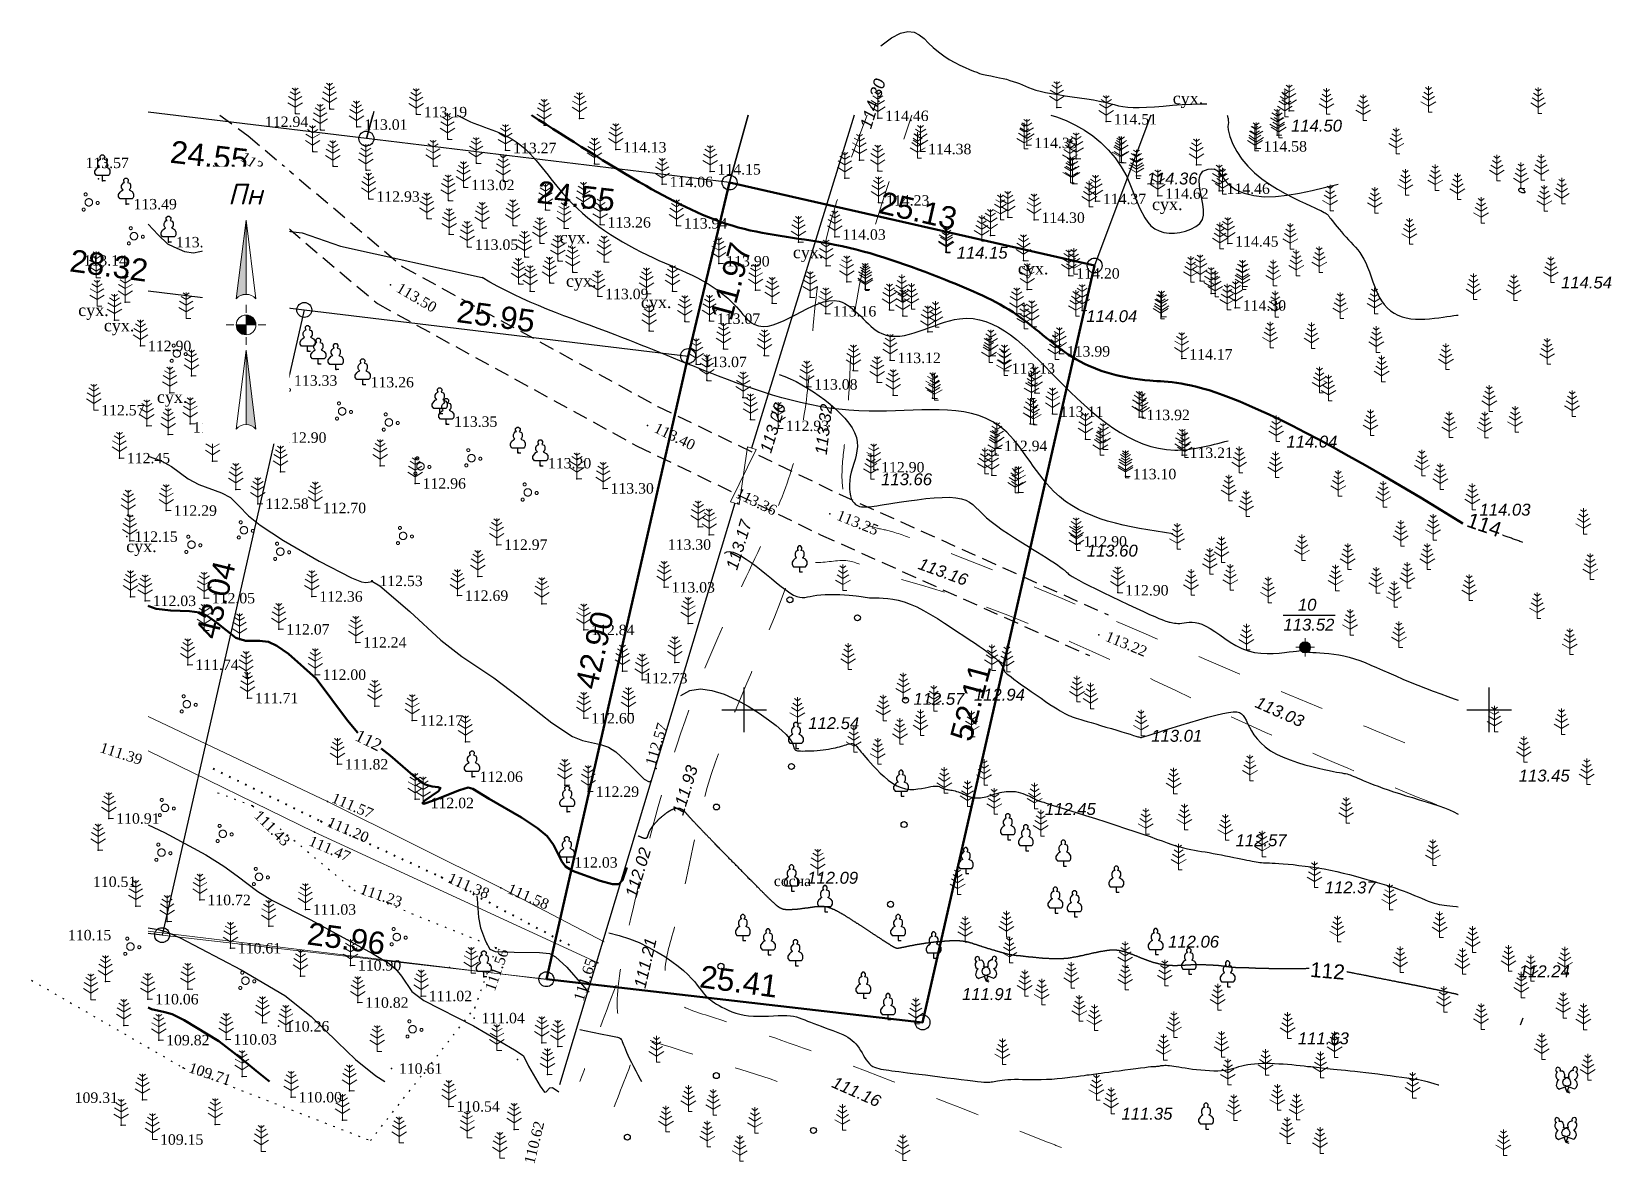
# Model space of a CAD drawing. Header units: millimetres. Extents: x 5405602 to 5405708, y 5524770 to 5524846.
import ezdxf
from ezdxf.enums import TextEntityAlignment as Align

# ---------------------------------------------------------------- set-up
doc = ezdxf.new("R2010")
doc.units = ezdxf.units.MM
doc.set_wipeout_variables(frame=1)
for name, pattern in [('0', [0]), ('1', [6, 3, -3]), ('DASHEDX2', [1.5, 1, -0.5]), ('HIDDEN', [0.5, 0, -0.5]), ('суцільна', [50, 50, 0])]:
    doc.linetypes.add(name, pattern=pattern)
for name, color, linetype, lineweight in [('#Лист (текст_ПН)', 250, 'Continuous', 0), ('#Штамп', 250, 'Continuous', 0), ('11320000', 18, 'HIDDEN', 9), ('11900000', 1, 'Continuous', 30), ('Горизонтали--MAJ', 32, 'Continuous', 30), ('Контур', 7, 'HIDDEN', 30), ('ограждение', 7, 'ZABOR', 20), ('рельеф', 7, 'Continuous', 0), ('ТОЧКИ', 7, 'Continuous', 30), ('усл. знак', 7, 'суцільна', 20)]:
    doc.layers.add(name, color=color, linetype=linetype, lineweight=lineweight)
for name, color, linetype in [('12000000', 7, 'Continuous'), ('61420000', 7, 'Continuous'), ('71132010', 94, 'Continuous'), ('71132060', 7, '0'), ('82234000', 7, 'Continuous'), ('SC007', 7, 'Continuous'), ('вис_1_1', 170, 'Continuous'), ('горизонт_1', 12, 'Continuous'), ('горизонтали', 42, 'Continuous'), ('Горизонтали--LBL', 32, 'Continuous'), ('Горизонтали--MIN', 32, 'Continuous'), ('дороги', 7, 'Continuous'), ('Ділянки_Межі', 10, 'Continuous'), ('надписи', 7, 'Continuous'), ('Ограда каменная', 7, 'g5_472'), ('отметки', 7, 'Continuous'), ('промеры', 185, 'Continuous'), ('Растительность', 7, 'Continuous')]:
    doc.layers.add(name, color=color, linetype=linetype)
doc.styles.add('Arial', font='arial.ttf')
doc.styles.get("Standard").update_dxf_attribs({"font": 'arial.ttf'})
doc.styles.add('times', font='times.ttf')
doc.styles.add('WMF-Arial Cyr2', font='ariali.ttf')
doc.styles.add('Мой_Топо', font='isocpeui.ttf')
doc.linetypes.add('g5_472', pattern='A,0,-4,[25,GUGK_2005.shx,S=0.4,R=0,X=0,Y=-0.2],0', length=4)
doc.linetypes.add('ZABOR', pattern='A,1,-0.1,[132,ltypeshp.shx,S=0.25,R=0,X=-0.1,Y=0],-0.4,1', length=2.5)
doc.linetypes.add('ЗаборДерПр', pattern='A,1,[130,ltypeshp.shx,S=0.25,R=0,X=0,Y=-0.25],1.5', length=2.5)
doc.linetypes.add('канава 0', pattern='A,0.9,0,["|",Standard,S=0.25,R=0,X=0,Y=0],0.1', length=1)

msp = doc.modelspace()

# ---------------------------------------------------------------- texts
at = {"layer": '12000000', "color": 7, "style": 'WMF-Arial Cyr2'}
for s, rotation, p in [('114.30', 72.8773, (5405658.51, 5524838.94, 114.3)), ('113.26', 72.8773, (5405651.8, 5524817.17, 113.26)), ('113.32', 83.4554, (5405655.54, 5524817.08, 113.32)), ('113.17', 72.8773, (5405649.52, 5524809.32, 113.17)), ('113.16', 340.0858, (5405661.61, 5524809.47, 113.16)), ('113.03', 335.9744, (5405684.22, 5524800.2, 113.03)), ('111.93', 72.8773, (5405645.9, 5524792.85, 111.93)), ('112.02', 72.8773, (5405642.76, 5524787.33, 112.02)), ('111.21', 77.0746, (5405643.37, 5524781.25, 111.21)), ('111.16', 336.0506, (5405655.81, 5524774.69, 111.16))]:
    msp.add_text(s, height=0.8, rotation=rotation, dxfattribs=at).set_placement(p)
for s, p in [('114.50', (5405686.7, 5524838.81, 114.59)), ('114.36', (5405677.01, 5524835.26, 114.36)), ('114.15', (5405664.26, 5524830.28, 114.15)), ('114.54', (5405704.82, 5524828.28, 114.54)), ('114.04', (5405672.96, 5524826.02, 114.04)), ('114.04', (5405686.39, 5524817.6, 114.04)), ('113.66', (5405659.19, 5524815.07, 113.66)), ('114.03', (5405699.35, 5524813.03, 114.03)), ('113.60', (5405672.99, 5524810.28, 113.6)), ('10', (5405687.16, 5524806.65, 100.7)), ('113.52', (5405686.19, 5524805.31, 113.52)), ('112.57', (5405661.36, 5524800.33, 112.57)), ('112.94', (5405665.42, 5524800.61, 112.94)), ('112.54', (5405654.3, 5524798.7, 112.54)), ('113.01', (5405677.32, 5524797.85, 113.01)), ('113.45', (5405701.98, 5524795.18, 113.45)), ('112.45', (5405670.18, 5524792.94, 112.45)), ('112.57', (5405682.98, 5524790.84, 112.57)), ('112.09', (5405654.23, 5524788.32, 112.09)), ('112.37', (5405688.96, 5524787.67, 112.37)), ('112.06', (5405678.45, 5524784.03, 112.06)), ('112.24', (5405701.99, 5524782.04, 112.24)), ('111.91', (5405664.62, 5524780.51, 111.91)), ('111.63', (5405687.16, 5524777.54, 111.63)), ('111.35', (5405675.32, 5524772.48, 111.35))]:
    msp.add_text(s, height=0.8, dxfattribs=at).set_placement(p)
at = {"layer": 'вис_1_1', "color": 7, "style": 'times'}
for s, p in [('113.57', (5405605.8, 5524836.71, 113.57)), ('113.49', (5405609.02, 5524833.94, 113.49)), ('113.51', (5405611.87, 5524831.39, 113.51)), ('113.14', (5405605.67, 5524830.16, 113.14)), ('113.12', (5405614.36, 5524826.88, 113.12)), ('112.90', (5405609.99, 5524824.42, 112.9)), ('113.03', (5405615.83, 5524821.06, 113.03)), ('112.57', (5405606.85, 5524820.11, 112.57)), ('112.90', (5405619.06, 5524818.27, 112.9)), ('112.45', (5405608.57, 5524816.89, 112.45)), ('112.96', (5405628.42, 5524815.19, 112.96)), ('113.30', (5405641.03, 5524814.86, 113.3)), ('112.58', (5405617.87, 5524813.83, 112.58)), ('112.70', (5405621.72, 5524813.54, 112.7)), ('112.29', (5405611.71, 5524813.37, 112.29)), ('112.15', (5405609.08, 5524811.62, 112.15)), ('112.97', (5405633.89, 5524811.08, 112.97)), ('113.30', (5405644.87, 5524811.09, 113.3)), ('112.53', (5405625.52, 5524808.65, 112.53)), ('112.53', (5405625.52, 5524808.65, 112.53)), ('113.03', (5405645.13, 5524808.22, 113.03)), ('112.03', (5405610.31, 5524807.31, 112.03)), ('112.05', (5405614.27, 5524807.49, 112.05)), ('112.36', (5405621.49, 5524807.6, 112.36)), ('112.69', (5405631.26, 5524807.66, 112.69)), ('112.07', (5405619.27, 5524805.4, 112.07)), ('112.84', (5405639.73, 5524805.36, 112.84)), ('112.24', (5405624.43, 5524804.52, 112.24)), ('111.74', (5405613.17, 5524803.02, 111.74)), ('112.00', (5405621.72, 5524802.35, 112)), ('112.73', (5405643.29, 5524802.12, 112.73)), ('111.71', (5405617.17, 5524800.78, 111.71)), ('112.17', (5405628.23, 5524799.28, 112.17)), ('112.60', (5405639.74, 5524799.43, 112.6)), ('111.82', (5405623.21, 5524796.34, 111.82)), ('112.06', (5405632.24, 5524795.5, 112.06)), ('112.29', (5405640.04, 5524794.5, 112.29)), ('112.02', (5405628.96, 5524793.74, 112.02)), ('110.91', (5405607.86, 5524792.7, 110.91)), ('112.03', (5405638.6, 5524789.75, 112.03)), ('110.51', (5405606.3, 5524788.45, 110.51)), ('110.72', (5405613.98, 5524787.23, 110.72)), ('111.03', (5405621.05, 5524786.59, 111.03)), ('110.15', (5405604.62, 5524784.87, 110.15)), ('110.61', (5405616.02, 5524783.99, 110.61)), ('110.90', (5405624.08, 5524782.84, 110.9)), ('110.06', (5405610.48, 5524780.57, 110.06)), ('111.02', (5405628.83, 5524780.78, 111.02)), ('110.82', (5405624.57, 5524780.34, 110.82)), ('110.26', (5405619.25, 5524778.75, 110.26)), ('111.04', (5405632.37, 5524779.3, 111.04)), ('109.82', (5405611.21, 5524777.82, 109.82)), ('110.03', (5405615.73, 5524777.87, 110.03)), ('110.61', (5405626.83, 5524775.91, 110.61)), ('109.31', (5405605.07, 5524773.96, 109.31)), ('110.00', (5405620.1, 5524773.99, 110)), ('110.54', (5405630.69, 5524773.37, 110.54)), ('109.15', (5405610.8, 5524771.15, 109.15))]:
    msp.add_text(s, height=0.7, dxfattribs=at).set_placement(p, align=Align.MIDDLE_LEFT)
for s, rotation, p in [('113.36', 334.1475, (5405649.51, 5524814.6, 113.36)), ('112.57', 73.0682, (5405643.68, 5524796.29, 112.57)), ('111.39', 342.3653, (5405606.81, 5524797.5, 111.39)), ('111.57', 336.7215, (5405622.38, 5524794.14, 111.57)), ('111.43', 315.0266, (5405617.3, 5524793.08, 111.43)), ('111.20', 336.7215, (5405622.09, 5524792.52, 111.2)), ('111.47', 336.7215, (5405620.85, 5524791.25, 111.47)), ('111.38', 336.7215, (5405630.18, 5524788.76, 111.38)), ('111.23', 341.1155, (5405624.27, 5524788, 111.23)), ('111.58', 336.7215, (5405634.18, 5524788.04, 111.58)), ('111.56', 70.8202, (5405632.92, 5524781.17, 111.56)), ('111.65', 72.6341, (5405638.87, 5524780.49, 111.65)), ('109.71', 341.9964, (5405612.77, 5524776.01, 109.71)), ('110.62', 76.159, (5405635.56, 5524769.54, 110.62))]:
    msp.add_text(s, height=0.7, rotation=rotation, dxfattribs=at).set_placement(p, align=Align.MIDDLE_LEFT)
at = {"layer": 'горизонтали', "color": 32, "lineweight": 50, "style": 'times'}
msp.add_text('112', height=0.8, rotation=333.2473, dxfattribs=at).set_placement((5405624.17, 5524798.71), align=Align.TOP_LEFT)
at = {"layer": 'Горизонтали--LBL', "style": 'Arial'}
for s, rotation, p in [('114', 341.2642, (5405698.57, 5524812.79, 114)), ('112', 355.0739, (5405687.99, 5524782.57, 112))]:
    msp.add_text(s, height=1, rotation=rotation, dxfattribs=at).set_placement(p, align=Align.MIDDLE_LEFT)
at = {"layer": 'надписи', "color": 7, "style": 'times'}
for s, height, p in [('сух.', 0.8, (5405678.76, 5524841.45, 111.86)), ('сух.', 0.8, (5405677.37, 5524834.34, 111.86)), ('сух.', 0.8, (5405637.62, 5524832.1, 111.86)), ('сух.', 0.8, (5405653.27, 5524831.11, 111.86)), ('сух.', 0.8, (5405668.37, 5524830.02, 111.86)), ('сух.', 0.8, (5405638.04, 5524829.19, 111.86)), ('сух.', 0.8, (5405605.31, 5524827.23, 111.86)), ('сух.', 0.8, (5405643.07, 5524827.76, 111.86)), ('сух.', 0.8, (5405607.03, 5524826.2, 111.86)), ('сух.', 0.8, (5405610.59, 5524821.4, 111.86)), ('сух.', 0.8, (5405608.53, 5524811.38, 111.86)), ('сосна', 0.7, (5405651.99, 5524788.86, -1.17))]:
    msp.add_text(s, height=height, dxfattribs=at).set_placement(p, align=Align.TOP_LEFT)
at = {"layer": 'отметки', "color": 7, "style": 'times'}
for s, p in [('113.19', (5405628.5, 5524840.47, 113.19)), ('112.94', (5405617.84, 5524839.82, 112.94)), ('113.01', (5405624.5, 5524839.63, 113.01)), ('114.46', (5405659.47, 5524840.22, 114.46)), ('114.51', (5405674.8, 5524839.99, 114.51)), ('114.39', (5405669.47, 5524838.4, 114.39)), ('114.58', (5405684.86, 5524838.17, 114.58)), ('113.27', (5405634.49, 5524838.06, 113.27)), ('114.13', (5405641.88, 5524838.11, 114.13)), ('114.38', (5405662.34, 5524837.99, 114.38)), ('114.15', (5405648.21, 5524836.63, 114.15)), ('113.02', (5405631.68, 5524835.58, 113.02)), ('114.06', (5405645, 5524835.78, 114.06)), ('114.62', (5405678.26, 5524835, 114.62)), ('114.46', (5405682.37, 5524835.33, 114.46)), ('112.93', (5405625.32, 5524834.8, 112.93)), ('114.23', (5405659.52, 5524834.54, 114.23)), ('114.37', (5405674.07, 5524834.64, 114.37)), ('113.26', (5405640.83, 5524833.07, 113.26)), ('113.94', (5405645.96, 5524833, 113.94)), ('114.30', (5405669.95, 5524833.38, 114.3)), ('114.03', (5405656.59, 5524832.25, 114.03)), ('113.05', (5405631.93, 5524831.57, 113.05)), ('114.45', (5405682.95, 5524831.79, 114.45)), ('113.90', (5405648.8, 5524830.46, 113.9)), ('114.20', (5405672.29, 5524829.64, 114.2)), ('113.09', (5405640.67, 5524828.26, 113.09)), ('113.07', (5405648.17, 5524826.6, 113.07)), ('113.16', (5405655.96, 5524827.1, 113.16)), ('114.30', (5405683.46, 5524827.49, 114.3)), ('113.99', (5405671.65, 5524824.41, 113.99)), ('113.07', (5405647.27, 5524823.7, 113.06)), ('113.12', (5405660.29, 5524823.97, 113.12)), ('114.17', (5405679.87, 5524824.21, 114.17)), ('113.33', (5405619.79, 5524822.45, 113.33)), ('113.26', (5405624.93, 5524822.34, 113.26)), ('113.13', (5405667.95, 5524823.26, 113.13)), ('113.08', (5405654.7, 5524822.19, 113.08)), ('113.11', (5405671.19, 5524820.36, 113.11)), ('113.92', (5405677, 5524820.14, 113.92)), ('112.78', (5405613, 5524819.31, 112.78)), ('113.35', (5405630.53, 5524819.69, 113.35)), ('112.93', (5405652.79, 5524819.41, 112.93)), ('112.94', (5405667.44, 5524818.06, 112.94)), ('113.21', (5405679.89, 5524817.6, 113.21)), ('113.20', (5405636.83, 5524816.9, 113.2)), ('112.90', (5405659.19, 5524816.63, 112.89)), ('113.10', (5405676.09, 5524816.17, 113.1)), ('112.90', (5405672.78, 5524811.65, 112.9)), ('112.90', (5405675.57, 5524808.37, 112.9))]:
    msp.add_text(s, height=0.7, dxfattribs=at).set_placement(p, align=Align.TOP_LEFT)
for s, rotation, p in [('113.48', 326.3456, (5405616.51, 5524837.51, 113.48)), ('113.50', 329.5229, (5405626.95, 5524828.71, 113.5)), ('113.40', 333.9744, (5405644.19, 5524819.3, 113.4)), ('113.25', 337.9784, (5405656.4, 5524813.43, 113.25)), ('113.22', 337.4357, (5405674.44, 5524805.3, 113.22))]:
    msp.add_text(s, height=0.7, rotation=rotation, dxfattribs=at).set_placement(p, align=Align.TOP_LEFT)
at = {"layer": 'промеры', "char_height": 1.5, "attachment_point": 1}
for s, insert, rotation in [('24.55', (5405611.59, 5524838.22), 353.4995), ('24.55', (5405636.2, 5524835.52), 353.6437), ('25.13', (5405659.29, 5524834.82), 347.1983), ('28.32', (5405604.88, 5524830.92), 352.2152), ('11.97', (5405647.69, 5524826.43), 74.7371), ('25.95', (5405630.85, 5524827.52), 352.2152), ('43.04', (5405613.19, 5524805.01), 76.3908), ('42.90', (5405638.64, 5524801.61), 77.2307), ('52.11', (5405663.79, 5524798.17), 74.9444), ('25.96', (5405620.81, 5524785.74), 352.2152), ('25.41', (5405647.15, 5524782.86), 352.2152)]:
    msp.add_mtext(s, dxfattribs=dict(at, insert=insert, rotation=rotation))

# ---------------------------------------------------------------- blocks, each defined once
blk = doc.blocks.new('A$C51FE15A3')
at = {"layer": 'Растительность', "color": 94, "lineweight": 0}
for points in [[(-0.45, 1.17), (0, 0.9), (0.45, 1.17)], [(-0.34, 1.49), (0, 1.27), (0.34, 1.49)], [(-0.2, 1.73), (0, 1.58), (0.2, 1.73)], [(0, 1.75), (0, 0), (0.32, 0)], [(-0.49, 0.75), (0, 0.44), (0.49, 0.75)]]:
    blk.add_lwpolyline(points, dxfattribs=at)
blk = doc.blocks.new('A$C2ACB5305')
at = {"layer": 'Растительность'}
blk.add_lwpolyline([(0.2, 0), (0.2, 0), (0, 0), (0, 0.35), (-0.4, 0.35), (-0.5, 0.5), (-0.5, 0.65), (-0.4, 0.8), (-0.3, 0.9), (-0.2, 0.95), (-0.25, 1), (-0.3, 1.1), (-0.3, 1.25), (-0.25, 1.35), (-0.15, 1.45), (-0.1, 1.45), (-0.15, 1.55), (-0.15, 1.65), (-0.05, 1.75), (0.05, 1.75), (0.15, 1.65), (0.15, 1.55), (0.1, 1.45), (0.25, 1.4), (0.3, 1.3), (0.3, 1.1), (0.25, 1), (0.2, 0.95), (0.4, 0.85), (0.5, 0.7), (0.5, 0.5), (0.45, 0.4), (0.4, 0.35), (0, 0.35)], dxfattribs=at)
blk = doc.blocks.new('A$C72385B22')
at = {"layer": 'усл. знак'}
for centre, radius in [((0, 0), 0.625), ((-0.02, 1.49), 0.25), ((-1.29, -0.64), 0.25), ((1.28, -0.76), 0.25)]:
    blk.add_circle(centre, radius, dxfattribs=at)
blk = doc.blocks.new('SYMBOL11320000')
h = blk.add_hatch(color=7)
edge = h.paths.add_edge_path()
edge.add_arc((0, 0), 0.375, 0, 360)
h = blk.add_hatch(color=18)
edge = h.paths.add_edge_path()
edge.add_arc((0, 0), 0.05, 0, 360)
at = {"color": 18, "linetype": 'Continuous', "lineweight": 0, "flags": 128}
for points in [[(-0.375, 0), (-0.625, 0)], [(0, 0.375), (0, 0.625)], [(0.375, 0), (0.625, 0)], [(0, -0.375), (0, -0.625)]]:
    blk.add_lwpolyline(points, dxfattribs=at)
at = {"color": 18, "linetype": 'Continuous', "lineweight": 9}
blk.add_circle((0, 0), 0.375, dxfattribs=at)
at = {"color": 18, "linetype": 'Continuous', "lineweight": 0}
blk.add_circle((0, 0), 0.05, dxfattribs=at)
blk = doc.blocks.new('SYMBOL71132060')
at = {"layer": 'SC007', "color": 94, "lineweight": 0}
for points in [[(-0.3, 1.35), (0, 1.15), (0.3, 1.35)], [(-0.2, 1.65), (0, 1.5), (0.2, 1.65)], [(0, 1.75), (0, 0), (0.25, 0)], [(-0.5, 0.7), (0, 0.4), (0.5, 0.7)], [(-0.4, 1.05), (0, 0.8), (0.4, 1.05)]]:
    blk.add_lwpolyline(points, dxfattribs=at)
blk = doc.blocks.new('SYMBOL71132010')
at = {"layer": 'SC007'}
for points in [[(0.05, 1.75), (-0.05, 1.75), (-0.15, 1.65), (-0.15, 1.55), (-0.1, 1.45), (-0.15, 1.45), (-0.25, 1.35), (-0.3, 1.25), (-0.3, 1.1), (-0.25, 1), (-0.2, 0.95), (-0.3, 0.9), (-0.35, 0.85), (-0.4, 0.8), (-0.5, 0.65), (-0.5, 0.5), (-0.4, 0.35), (-0.3, 0.35), (-0.1, 0.35), (0, 0.35), (0.15, 0.35), (0.4, 0.35), (0.45, 0.4), (0.5, 0.5), (0.5, 0.7), (0.4, 0.85), (0.2, 0.95), (0.25, 1), (0.3, 1.1), (0.3, 1.3), (0.25, 1.4), (0.1, 1.45), (0.15, 1.55), (0.15, 1.65), (0.05, 1.75)], [(0, 0.35), (0, 0), (0.2, 0)]]:
    blk.add_lwpolyline(points, dxfattribs=at)
blk = doc.blocks.new('A$C30130042')
at = {"layer": '71132010'}
for p, rotation in [((0.74, 0.06), 21.51034729501832), ((0.75, 0.07), 339.5756782525)]:
    blk.add_blockref('SYMBOL71132010', p, dxfattribs=dict(at, rotation=rotation))
blk = doc.blocks.new('*U8')
at = {"color": 0}
for points in [[(-0.113, 0), (-0.109, -0.029), (-0.097, -0.056)], [(-0.113, 0), (-0.097, -0.056), (0, 0)], [(-0.097, -0.056), (0, -0.113), (0, 0)], [(-0.097, -0.056), (-0.08, -0.08), (-0.056, -0.097)], [(-0.097, -0.056), (-0.056, -0.097), (0, -0.113)], [(-0.056, -0.097), (-0.029, -0.109), (0, -0.113)]]:
    blk.add_solid(points, dxfattribs=at)
blk = doc.blocks.new('*U9')
at = {"color": 0}
for points in [[(0, 0), (0.097, 0.056), (0, 0.113)], [(0.097, 0.056), (0.029, 0.109), (0, 0.113)], [(0, 0), (0.113, 0), (0.097, 0.056)], [(0.097, 0.056), (0.056, 0.097), (0.029, 0.109)], [(0.097, 0.056), (0.08, 0.08), (0.056, 0.097)], [(0.113, 0), (0.109, 0.029), (0.097, 0.056)]]:
    blk.add_solid(points, dxfattribs=at)
blk = doc.blocks.new('*U10')
at = {"color": 0}
for points in [[(0, -1.136), (0.021, -1.138), (0, -0.288)], [(0.021, -1.138), (0.042, -1.142), (0, -0.288)], [(0.042, -1.142), (0.062, -1.15), (0, -0.288)], [(0.062, -1.15), (0.081, -1.16), (0, -0.288)], [(0.081, -1.16), (0.098, -1.173), (0, -0.288)], [(0.098, -1.173), (0.113, -1.188), (0, -0.288)]]:
    blk.add_solid(points, dxfattribs=at)
blk = doc.blocks.new('*U11')
at = {"color": 0}
for points in [[(-0.113, 0.297), (-0.098, 0.312), (0, 1.197)], [(-0.098, 0.312), (-0.081, 0.325), (0, 1.197)], [(-0.081, 0.325), (-0.062, 0.335), (0, 1.197)], [(-0.062, 0.335), (-0.042, 0.343), (0, 1.197)], [(-0.042, 0.343), (-0.021, 0.347), (0, 1.197)], [(-0.021, 0.347), (0, 0.349), (0, 1.197)]]:
    blk.add_solid(points, dxfattribs=at)
blk = doc.blocks.new('#Північ')
at = {"color": 7}
blk.add_wipeout([(-2.9, 10.63), (2.9, 10.63), (2.9, -7.98), (-2.9, -7.98)], dxfattribs=at).dxf.layer = '#Лист (текст_ПН)'
at = {"layer": '#Лист (текст_ПН)'}
for p, q in [((-0.66, 1.75), (0, 7.04)), ((0, 7.04), (0, 2.05)), ((0, 7.04), (0.66, 1.75)), ((0, 1.34), (0, 0.81)), ((-1.34, 0), (-0.81, 0)), ((-0.66, 0), (0.66, 0)), ((0, 0.66), (0, -0.66)), ((1.34, 0), (0.81, 0)), ((0, -1.34), (0, -0.81)), ((-0.66, -6.99), (0, -1.69)), ((0, -1.69), (0.66, -6.99)), ((0, -1.69), (0, -6.69))]:
    blk.add_line(p, q, dxfattribs=at)
at = {"layer": '#Лист (текст_ПН)', "flags": 128}
for points in [[(0, 7.04), (-0.66, 1.75, -0.218585), (0, 2.05)], [(0, 0), (-0.66, 0, 0.414214), (0, -0.66)]]:
    blk.add_lwpolyline(points, format="xyb", close=True, dxfattribs=at)
at = {"layer": '#Лист (текст_ПН)'}
blk.add_circle((0, 0), 0.662, dxfattribs=at)
for centre in [(0, 1.18), (0, -7.56)]:
    blk.add_arc(centre, 0.874, 40.6798, 139.3202, dxfattribs=at)
at = {"layer": '#Лист (текст_ПН)', "xscale": 5.883850111352785, "yscale": 5.883850111352785, "zscale": 5.883850111352785}
for name in ['*U11', '*U8', '*U9', '*U10']:
    blk.add_blockref(name, (0, 0), dxfattribs=at)
at = {"layer": '#Лист (текст_ПН)', "style": 'Мой_Топо'}
blk.add_text('Пн', height=1.4, dxfattribs=at).set_placement((-1.22, 8.08))

# ---------------------------------------------------------------- hatches: boundary and pattern name
at = {"layer": '12000000', "lineweight": 15, "ltscale": 0.02, "extrusion": (-0.000964997, -0.001555, 0.999998)}
for points in [[(5404038.27, 5522220.1, 1), (5404038.61, 5522220.12, 1)], [(5404067.04, 5522220.67, 1), (5404067.38, 5522220.69, 1)], [(5404057.08, 5522216.52, 1), (5404057.42, 5522216.54, 1)], [(5404044.33, 5522211.54, 1), (5404044.66, 5522211.56, 1)], [(5404084.89, 5522209.54, 1), (5404085.23, 5522209.56, 1)], [(5404036.69, 5522207.95, 1), (5404037.02, 5522207.97, 1)], [(5404053.02, 5522207.28, 1), (5404053.36, 5522207.3, 1)], [(5404066.46, 5522198.86, 1), (5404066.8, 5522198.88, 1)], [(5404031.35, 5522197.94, 1), (5404031.68, 5522197.96, 1)], [(5404035.76, 5522197, 1), (5404036.1, 5522197.02, 1)], [(5404039.05, 5522195.93, 1), (5404039.39, 5522195.95, 1)], [(5404030.21, 5522194.24, 1), (5404030.54, 5522194.26, 1)], [(5404079.42, 5522194.29, 1), (5404079.76, 5522194.31, 1)], [(5404052.84, 5522191.15, 1), (5404053.18, 5522191.17, 1)], [(5404041.52, 5522190.62, 1), (5404041.85, 5522190.65, 1)], [(5404047.39, 5522183.5, 1), (5404047.73, 5522183.52, 1)], [(5404041.43, 5522181.59, 1), (5404041.77, 5522181.61, 1)], [(5404064.23, 5522181.51, 1), (5404064.57, 5522181.53, 1)], [(5404034.37, 5522179.95, 1), (5404034.71, 5522179.97, 1)], [(5404057.39, 5522179.11, 1), (5404057.73, 5522179.13, 1)], [(5404083.08, 5522177.32, 1), (5404083.42, 5522177.35, 1)], [(5404025.82, 5522173.28, 1), (5404026.16, 5522173.3, 1)], [(5404050.25, 5522174.19, 1), (5404050.58, 5522174.22, 1)], [(5404023.72, 5522172.64, 1), (5404024.06, 5522172.66, 1)], [(5404063.05, 5522172.09, 1), (5404063.38, 5522172.11, 1)], [(5404033.72, 5522168.29, 1), (5404034.06, 5522168.31, 1)], [(5404069.03, 5522168.92, 1), (5404069.37, 5522168.94, 1)], [(5404058.15, 5522164.02, 1), (5404058.49, 5522164.05, 1)], [(5404046.79, 5522162.3, 1), (5404047.13, 5522162.32, 1)], [(5404081.84, 5522162.9, 1), (5404082.17, 5522162.92, 1)], [(5404023.27, 5522161.13, 1), (5404023.6, 5522161.15, 1)], [(5405683.89, 5524763.32, 1), (5405684.23, 5524763.34, 1)], [(5404035.52, 5522155.85, 1), (5404035.86, 5522155.87, 1)], [(5404055.17, 5522153.34, 1), (5404055.5, 5522153.36, 1)]]:
    msp.add_hatch(color=7, dxfattribs=at).paths.add_polyline_path(points)

# ---------------------------------------------------------------- linework, layer by layer
at = {"layer": '11900000', "color": 0, "linetype": '0', "lineweight": 15, "ltscale": 0.7}
for points in [[(5405650, 5524798.5), (5405650, 5524801.5)], [(5405650, 5524798.5), (5405650, 5524801.5)], [(5405650, 5524798.5), (5405650, 5524801.5)], [(5405650, 5524798.5), (5405650, 5524801.5)], [(5405650, 5524798.5), (5405650, 5524801.5)], [(5405650, 5524798.5), (5405650, 5524801.5)], [(5405650, 5524798.5), (5405650, 5524801.5)], [(5405650, 5524798.5), (5405650, 5524801.5)], [(5405650, 5524798.5), (5405650, 5524801.5)], [(5405650, 5524798.5), (5405650, 5524801.5)], [(5405650, 5524798.5), (5405650, 5524801.5)], [(5405650, 5524798.5), (5405650, 5524801.5)], [(5405650, 5524798.5), (5405650, 5524801.5)], [(5405650, 5524798.5), (5405650, 5524801.5)], [(5405650, 5524798.5), (5405650, 5524801.5)], [(5405650, 5524798.5), (5405650, 5524801.5)], [(5405650, 5524798.5), (5405650, 5524801.5)], [(5405650, 5524798.5), (5405650, 5524801.5)], [(5405650, 5524798.5), (5405650, 5524801.5)], [(5405650, 5524798.5), (5405650, 5524801.5)], [(5405650, 5524798.5), (5405650, 5524801.5)], [(5405650, 5524798.5), (5405650, 5524801.5)], [(5405650, 5524798.5), (5405650, 5524801.5)], [(5405650, 5524798.5), (5405650, 5524801.5)], [(5405650, 5524798.5), (5405650, 5524801.5)], [(5405650, 5524798.5), (5405650, 5524801.5)], [(5405650, 5524798.5), (5405650, 5524801.5)], [(5405700, 5524798.5), (5405700, 5524801.5)], [(5405700, 5524798.5), (5405700, 5524801.5)], [(5405700, 5524798.5), (5405700, 5524801.5)], [(5405700, 5524798.5), (5405700, 5524801.5)], [(5405700, 5524798.5), (5405700, 5524801.5)], [(5405700, 5524798.5), (5405700, 5524801.5)], [(5405700, 5524798.5), (5405700, 5524801.5)], [(5405700, 5524798.5), (5405700, 5524801.5)], [(5405700, 5524798.5), (5405700, 5524801.5)], [(5405700, 5524798.5), (5405700, 5524801.5)], [(5405700, 5524798.5), (5405700, 5524801.5)], [(5405700, 5524798.5), (5405700, 5524801.5)], [(5405700, 5524798.5), (5405700, 5524801.5)], [(5405700, 5524798.5), (5405700, 5524801.5)], [(5405700, 5524798.5), (5405700, 5524801.5)], [(5405700, 5524798.5), (5405700, 5524801.5)], [(5405648.5, 5524800), (5405651.5, 5524800)], [(5405648.5, 5524800), (5405651.5, 5524800)], [(5405648.5, 5524800), (5405651.5, 5524800)], [(5405648.5, 5524800), (5405651.5, 5524800)], [(5405648.5, 5524800), (5405651.5, 5524800)], [(5405648.5, 5524800), (5405651.5, 5524800)], [(5405648.5, 5524800), (5405651.5, 5524800)], [(5405648.5, 5524800), (5405651.5, 5524800)], [(5405648.5, 5524800), (5405651.5, 5524800)], [(5405648.5, 5524800), (5405651.5, 5524800)], [(5405648.5, 5524800), (5405651.5, 5524800)], [(5405648.5, 5524800), (5405651.5, 5524800)], [(5405648.5, 5524800), (5405651.5, 5524800)], [(5405648.5, 5524800), (5405651.5, 5524800)], [(5405648.5, 5524800), (5405651.5, 5524800)], [(5405698.5, 5524800), (5405701.5, 5524800)], [(5405698.5, 5524800), (5405701.5, 5524800)], [(5405698.5, 5524800), (5405701.5, 5524800)], [(5405698.5, 5524800), (5405701.5, 5524800)], [(5405698.5, 5524800), (5405701.5, 5524800)], [(5405698.5, 5524800), (5405701.5, 5524800)], [(5405698.5, 5524800), (5405701.5, 5524800)], [(5405698.5, 5524800), (5405701.5, 5524800)], [(5405698.5, 5524800), (5405701.5, 5524800)], [(5405698.5, 5524800), (5405701.5, 5524800)], [(5405698.5, 5524800), (5405701.5, 5524800)], [(5405698.5, 5524800), (5405701.5, 5524800)], [(5405698.5, 5524800), (5405701.5, 5524800)], [(5405698.5, 5524800), (5405701.5, 5524800)], [(5405698.5, 5524800), (5405701.5, 5524800)], [(5405698.5, 5524800), (5405701.5, 5524800)]]:
    msp.add_lwpolyline(points, dxfattribs=at)
at = {"layer": '11900000', "linetype": '0', "lineweight": 15, "ltscale": 0.7}
for points in [[(5405650, 5524798.5), (5405650, 5524801.5)], [(5405650, 5524798.5), (5405650, 5524801.5)], [(5405650, 5524798.5), (5405650, 5524801.5)], [(5405650, 5524798.5), (5405650, 5524801.5)], [(5405650, 5524798.5), (5405650, 5524801.5)], [(5405700, 5524798.5), (5405700, 5524801.5)], [(5405700, 5524798.5), (5405700, 5524801.5)], [(5405700, 5524798.5), (5405700, 5524801.5)], [(5405700, 5524798.5), (5405700, 5524801.5)], [(5405648.5, 5524800), (5405651.5, 5524800)], [(5405648.5, 5524800), (5405651.5, 5524800)], [(5405698.5, 5524800), (5405701.5, 5524800)], [(5405698.5, 5524800), (5405701.5, 5524800)], [(5405698.5, 5524800), (5405701.5, 5524800)], [(5405698.5, 5524800), (5405701.5, 5524800)], [(5405698.5, 5524800), (5405701.5, 5524800)], [(5405698.5, 5524800), (5405701.5, 5524800)], [(5405698.5, 5524800), (5405701.5, 5524800)], [(5405698.5, 5524800), (5405701.5, 5524800)]]:
    msp.add_lwpolyline(points, dxfattribs=at)
at = {"layer": '11900000', "color": 7}
for points in [[(5405650, 5524798.5, 0), (5405650, 5524801.5, 0)], [(5405650, 5524798.5, 0), (5405650, 5524801.5, 0)], [(5405700, 5524798.5, 0), (5405700, 5524801.5, 0)], [(5405700, 5524798.5, 0), (5405700, 5524801.5, 0)], [(5405648.5, 5524800, 0), (5405651.5, 5524800, 0)], [(5405648.5, 5524800, 0), (5405651.5, 5524800, 0)], [(5405698.5, 5524800, 0), (5405701.5, 5524800, 0)], [(5405698.5, 5524800, 0), (5405701.5, 5524800, 0)]]:
    msp.add_polyline3d(points, dxfattribs=at)
at = {"layer": '12000000'}
msp.add_lwpolyline([(5405686.16, 5524806.34), (5405689.65, 5524806.34)], dxfattribs=at)
at = {"layer": '61420000', "linetype": '1', "lineweight": 15}
for points, knots in [([(5405658.25, 5524839.91), (5405656.97, 5524836.48), (5405654.8, 5524830.71), (5405654.51, 5524822.84), (5405653.64, 5524816.98), (5405651.46, 5524811.52), (5405647.5, 5524803.75), (5405644.48, 5524795.09), (5405642.55, 5524786.66), (5405641.54, 5524782.34), (5405641.37, 5524778.55), (5405646.19, 5524776.97), (5405649.63, 5524775.92), (5405652.22, 5524775.05)], [267.344745, 267.344745, 267.344745, 267.344745, 278.270441, 285.703111, 290.811349, 295.944316, 303.243347, 316.96995, 323.468375, 328.835097, 330.952065, 333.544824, 342.077655, 342.077655, 342.077655, 342.077655]), ([(5405694.34, 5524797.78), (5405690.89, 5524799.2), (5405679.91, 5524803.74), (5405668.42, 5524808.83), (5405659.74, 5524812.07), (5405658.14, 5524812.29), (5405657.18, 5524813.16), (5405656.6, 5524814.46), (5405656.5, 5524816.25), (5405657.13, 5524820.32), (5405656.99, 5524826.64), (5405659.1, 5524833.73), (5405660.66, 5524838.11), (5405661.26, 5524839.91)], [95.710988, 95.710988, 95.710988, 95.710988, 106.911766, 131.332327, 133.382144, 134.712844, 136.094937, 137.027816, 138.923181, 141.370925, 149.409107, 157.660526, 163.367739, 163.367739, 163.367739, 163.367739]), ([(5405671.29, 5524770.62), (5405670.96, 5524770.74), (5405665.62, 5524772.83), (5405657.54, 5524776.1), (5405649.51, 5524778.85), (5405644.88, 5524780.31), (5405644.54, 5524782.9), (5405645.97, 5524787.06), (5405647.3, 5524796.41), (5405651.02, 5524803.15), (5405653.44, 5524810.01), (5405655.3, 5524809.77), (5405656.95, 5524810.29), (5405658.7, 5524809.22), (5405667.78, 5524806.96), (5405680.44, 5524800.22), (5405692.96, 5524795.02), (5405697.91, 5524793.04)], [193.245061, 193.245061, 193.245061, 193.245061, 194.298529, 210.268166, 218.737077, 221.680796, 222.725351, 226.119576, 234.832274, 250.19536, 252.103309, 253.101857, 255.347995, 257.070206, 258.899568, 283.531127, 299.526473, 299.526473, 299.526473, 299.526473])]:
    msp.add_open_spline(points, degree=3, knots=knots, dxfattribs=at)
for points in [[(5405641.41, 5524781.52), (5405640.59, 5524779.36), (5405639.78, 5524777.21), (5405638.97, 5524775.05)], [(5405641.28, 5524773.35), (5405641.85, 5524774.83), (5405642.43, 5524776.32), (5405643.01, 5524777.8)]]:
    msp.add_open_spline(points, degree=3, dxfattribs=at)
at = {"layer": '82234000', "lineweight": 15, "elevation": 113.26}
msp.add_lwpolyline([(5405650.23, 5524817.65), (5405650.8, 5524817.47), (5405649.09, 5524813.95), (5405649.66, 5524813.77), (5405650.23, 5524817.65)], dxfattribs=at)
at = {"layer": 'вис_1_1', "color": 7}
for p in [(5405606.67, 5524835.64, 113.52), (5405608.52, 5524833.94, 113.49), (5405611.37, 5524831.39, 113.51), (5405608.47, 5524827.37, 113.07), (5405613.86, 5524826.88, 113.12), (5405607.74, 5524826.15, 112.98), (5405609.49, 5524824.42, 112.9), (5405612.91, 5524822.41, 113), (5405611.45, 5524821.27, 112.79), (5405615.33, 5524821.06, 113.03), (5405612.83, 5524819.2, 112.71), (5405609.92, 5524819.06, 112.6), (5405611.35, 5524818.47, 112.62), (5405615.99, 5524818.93, 112.85), (5405618.56, 5524818.27, 112.9), (5405608.07, 5524816.89, 112.45), (5405614.33, 5524816.68, 112.67), (5405618.88, 5524815.96, 112.78), (5405625.57, 5524816.38, 112.99), (5405627.92, 5524815.19, 112.96), (5405638.78, 5524815.5, 113.28), (5405640.53, 5524814.86, 113.3), (5405615.89, 5524814.79, 112.54), (5405617.37, 5524813.83, 112.58), (5405649.58, 5524813.87, 113.36), (5405608.65, 5524813.08, 112.27), (5405611.21, 5524813.37, 112.29), (5405621.22, 5524813.54, 112.7), (5405646.92, 5524812.28, 113.37), (5405647.66, 5524811.73, 113.3), (5405608.58, 5524811.62, 112.15), (5405608.77, 5524811.34, 112.17), (5405633.39, 5524811.08, 112.97), (5405625.02, 5524808.65, 112.53), (5405625.02, 5524808.65, 112.53), (5405625.03, 5524808.65, 112.49), (5405632.13, 5524808.95, 112.86), (5405608.82, 5524807.59, 111.95), (5405613.77, 5524807.49, 112.05), (5405620.99, 5524807.6, 112.36), (5405630.76, 5524807.66, 112.69), (5405644.63, 5524808.22, 113.03), (5405609.81, 5524807.31, 112.03), (5405636.43, 5524807.12, 112.83), (5405613.77, 5524805.33, 111.93), (5405618.77, 5524805.4, 112.07), (5405639.23, 5524805.36, 112.84), (5405646.25, 5524805.8, 112.94), (5405616.13, 5524804.71, 112.01), (5405623.93, 5524804.52, 112.24), (5405612.67, 5524803.02, 111.74), (5405616.57, 5524802.17, 111.75), (5405621.22, 5524802.35, 112), (5405641.84, 5524802.6, 112.75), (5405645.34, 5524803.16, 112.89), (5405643.15, 5524802, 112.73), (5405616.67, 5524800.78, 111.71), (5405625.21, 5524800.24, 112.17), (5405627.73, 5524799.28, 112.17), (5405639.24, 5524799.43, 112.6), (5405642.23, 5524799.75, 112.66), (5405631.3, 5524797.85, 112.23), (5405622.71, 5524796.34, 111.82), (5405644.1, 5524796.05, 112.57), (5405631.74, 5524795.5, 112.06), (5405637.97, 5524794.93, 112.29), (5405622.04, 5524793.83, 111.57), (5405627.91, 5524793.99, 111.93), (5405628.46, 5524793.74, 112.02), (5405639.54, 5524794.5, 112.29), (5405607.36, 5524792.7, 110.91), (5405617.01, 5524793.54, 111.43), (5405638.12, 5524793.15, 112.16), (5405621.16, 5524791.78, 111.47), (5405621.59, 5524792.52, 111.2), (5405606.65, 5524790.58, 110.75), (5405638.1, 5524789.75, 112.03), (5405629.68, 5524788.76, 111.38), (5405623.84, 5524787.87, 111.23), (5405633.68, 5524788.04, 111.58), (5405609.18, 5524786.81, 110.64), (5405613.48, 5524787.23, 110.72), (5405620.55, 5524786.59, 111.03), (5405611.27, 5524785.79, 110.57), (5405618.09, 5524785.46, 110.87), (5405638.23, 5524784.22, 111.59), (5405615.52, 5524783.99, 110.61), (5405633.36, 5524784.01, 111.56), (5405620.22, 5524782.12, 110.7), (5405623.58, 5524782.84, 110.9), (5405630.22, 5524782.7, 111.13), (5405632.53, 5524782.07, 111.19), (5405640.18, 5524783.02, 111.65), (5405607.14, 5524781.75, 110.06), (5405612.67, 5524781.24, 110.16), (5405609.98, 5524780.57, 110.06), (5405624.07, 5524780.34, 110.82), (5405628.33, 5524780.78, 111.02), (5405631.93, 5524779.99, 111.08), (5405608.37, 5524778.81, 109.75), (5405617.67, 5524778.99, 110.19), (5405631.87, 5524779.3, 111.04), (5405610.71, 5524777.82, 109.82), (5405615.23, 5524777.87, 110.03), (5405618.75, 5524778.75, 110.26), (5405636.42, 5524777.65, 111.11), (5405637.49, 5524777.4, 111.18), (5405612.36, 5524775.96, 109.71), (5405626.33, 5524775.91, 110.61), (5405634.79, 5524776.52, 110.96), (5405616.3, 5524775.38, 109.94), (5405636.8, 5524775.51, 111.1), (5405609.62, 5524773.81, 109.41), (5405619.6, 5524773.99, 110), (5405623.52, 5524774.41, 110.31), (5405623.04, 5524772.45, 110.1), (5405630.19, 5524773.37, 110.54), (5405608.19, 5524772.11, 109.21), (5405614.51, 5524772.16, 109.53), (5405634.56, 5524771.83, 110.65)]:
    msp.add_point(p, dxfattribs=at)
at = {"layer": 'горизонт_1', "color": 32}
for points in [[(5405610, 5524832.59, 113.5), (5405610.67, 5524831.87, 113.5), (5405611.31, 5524831.28, 113.5), (5405611.73, 5524831.08, 113.5), (5405612.45, 5524830.75, 113.5), (5405613.04, 5524830.67, 113.5), (5405613.89, 5524830.85, 113.5), (5405615.14, 5524831.27, 113.5), (5405616.99, 5524831.94, 113.5), (5405618.58, 5524832.22, 113.5), (5405620.34, 5524832.01, 113.5), (5405622.91, 5524831.12, 113.5), (5405632.42, 5524829.01, 0)], [(5405610, 5524817.02, 112.5), (5405610.83, 5524816.72, 112.5), (5405611.57, 5524816.33, 112.5), (5405612.68, 5524815.5, 112.5), (5405613.4, 5524815.12, 112.5), (5405614.92, 5524814.57, 112.5), (5405615.53, 5524814.24, 112.5), (5405616.09, 5524813.69, 112.5), (5405616.73, 5524813.01, 112.5), (5405617.53, 5524812.38, 112.5), (5405619.08, 5524811.36, 112.5), (5405621.47, 5524809.97, 112.5), (5405623.64, 5524808.85, 112.5), (5405624.31, 5524808.58, 112.5), (5405624.61, 5524808.55, 112.5), (5405625.05, 5524808.61, 112.5), (5405625.54, 5524808.31, 112.5), (5405627.56, 5524806.6, 112.5), (5405629.64, 5524804.66, 112.5), (5405631.05, 5524803.58, 112.5), (5405633.19, 5524802.15, 112.5), (5405634.88, 5524800.86, 112.5), (5405637.09, 5524799.11, 112.5), (5405638.47, 5524798.21, 112.5), (5405639.14, 5524797.93, 112.5), (5405640.36, 5524797.66, 112.5), (5405640.9, 5524797.49, 112.5), (5405641.38, 5524797.17, 112.5), (5405642.35, 5524796.27, 112.5), (5405643.29, 5524795.34, 112.5), (5405643.63, 5524795.15, 112.5), (5405643.78, 5524795.25, 112.5)], [(5405610, 5524792.28, 111), (5405611.09, 5524791.76, 111), (5405613.87, 5524790.25, 111), (5405615.08, 5524789.51, 111), (5405615.98, 5524788.86, 111), (5405617.36, 5524787.8, 111), (5405618.31, 5524787.21, 111), (5405620.92, 5524785.89, 111), (5405625.06, 5524783.63, 111), (5405626.18, 5524782.96, 111), (5405626.62, 5524782.59, 111), (5405627, 5524782.11, 111), (5405627.69, 5524781.09, 111), (5405628.5, 5524780.48, 111), (5405631.83, 5524778.77, 111), (5405634.59, 5524777.18, 111), (5405635.16, 5524776.78, 111), (5405635.29, 5524776.59, 111), (5405635.52, 5524776.08, 111), (5405636.32, 5524774.72, 111), (5405636.59, 5524774.33, 111), (5405636.71, 5524774.36, 111), (5405636.96, 5524774.62, 111), (5405637.13, 5524774.63, 111), (5405637.56, 5524774.35, 111)], [(5405610, 5524785.35, 110.5), (5405610.67, 5524785.24, 110.5), (5405611.23, 5524785.09, 110.5), (5405612.14, 5524784.69, 110.5), (5405616.24, 5524782.55, 110.5), (5405619.17, 5524780.82, 110.5), (5405620.95, 5524779.41, 110.5), (5405622.71, 5524777.68, 110.5), (5405623.92, 5524776.52, 110.5), (5405625.28, 5524775.43, 110.5), (5405625.88, 5524775.05, 110.5)]]:
    msp.add_polyline3d(points, dxfattribs=at)
at = {"layer": 'горизонтали', "color": 32}
msp.add_lwpolyline([(5405670.59, 5524839.91), (5405670.95, 5524839.8), (5405671.6, 5524839.55), (5405672.23, 5524839.25), (5405672.83, 5524838.91), (5405673.39, 5524838.52), (5405673.93, 5524838.08), (5405674.43, 5524837.59), (5405674.89, 5524837.04), (5405675.3, 5524836.44), (5405675.67, 5524835.79), (5405675.98, 5524835.08), (5405676.27, 5524834.35), (5405676.55, 5524833.64), (5405676.89, 5524833.01), (5405677.08, 5524832.73), (5405677.3, 5524832.49), (5405677.55, 5524832.29), (5405677.84, 5524832.14), (5405678.16, 5524832.04), (5405678.51, 5524831.99), (5405678.87, 5524831.99), (5405679.24, 5524832.04), (5405679.61, 5524832.12), (5405679.97, 5524832.25), (5405680.31, 5524832.43), (5405680.57, 5524832.64), (5405680.75, 5524832.91), (5405680.83, 5524833.21), (5405680.83, 5524833.55), (5405680.79, 5524833.93), (5405680.63, 5524834.74), (5405680.55, 5524835.16), (5405680.53, 5524835.55), (5405680.55, 5524835.73), (5405680.6, 5524835.89), (5405680.68, 5524836.03), (5405680.79, 5524836.15), (5405680.95, 5524836.23), (5405681.14, 5524836.29), (5405681.33, 5524836.3), (5405681.53, 5524836.28), (5405681.71, 5524836.22), (5405681.86, 5524836.12), (5405682.06, 5524835.83), (5405682.25, 5524835.55), (5405682.48, 5524835.31), (5405682.72, 5524835.1), (5405682.98, 5524834.93), (5405683.26, 5524834.78), (5405683.55, 5524834.67), (5405684.2, 5524834.51), (5405684.9, 5524834.44), (5405685.65, 5524834.46), (5405686.44, 5524834.54), (5405687.27, 5524834.68), (5405688.12, 5524834.85), (5405689.86, 5524835.27)], dxfattribs=at)
at = {"layer": 'горизонтали', "color": 32, "lineweight": 50}
for points in [[(5405610, 5524806.99, 112), (5405610.05, 5524806.95, 112), (5405610.54, 5524806.77, 112), (5405611.52, 5524806.66, 112), (5405612.77, 5524806.61, 112), (5405613.44, 5524806.52, 112), (5405613.97, 5524806.31, 112), (5405614.59, 5524805.86, 112), (5405615.88, 5524804.82, 112), (5405616.54, 5524804.63, 112), (5405617.48, 5524804.63, 112), (5405618.07, 5524804.55, 112), (5405618.63, 5524804.3, 112), (5405619.41, 5524803.75, 112), (5405621.27, 5524802.09, 112), (5405623.39, 5524799.28, 112), (5405624.07, 5524798.45, 112)], [(5405625.65, 5524797.39, 112), (5405626.25, 5524796.92, 112), (5405627.94, 5524795.45, 112), (5405628.6, 5524794.98, 112), (5405629.07, 5524794.84, 112), (5405629.46, 5524794.8, 112), (5405629.63, 5524794.74, 112), (5405629.48, 5524794.54, 112), (5405628.57, 5524793.9, 112), (5405628.41, 5524793.73, 112), (5405628.51, 5524793.69, 112), (5405629.16, 5524793.9, 112), (5405630.89, 5524794.59, 112), (5405631.48, 5524794.77, 112), (5405631.8, 5524794.69, 112), (5405632.89, 5524794.02, 112), (5405635.05, 5524792.76, 112), (5405636.14, 5524792.06, 112), (5405636.79, 5524791.52, 112), (5405637.21, 5524790.92, 112), (5405637.76, 5524789.82, 112), (5405638.01, 5524789.47, 112), (5405638.48, 5524789.19, 112), (5405640.33, 5524788.51, 112), (5405641.16, 5524788.28, 112), (5405641.59, 5524788.3, 112), (5405641.84, 5524788.57, 112), (5405642.13, 5524789.41, 112)], [(5405610, 5524780.01, 110), (5405610.22, 5524779.91, 110), (5405611.13, 5524779.7, 110), (5405611.62, 5524779.57, 110), (5405612.41, 5524779.17, 110), (5405614.75, 5524777.76, 110), (5405615.74, 5524776.98, 110), (5405616.6, 5524776.29, 110), (5405617.24, 5524775.75, 110), (5405618.15, 5524775.05, 110)]]:
    msp.add_polyline3d(points, dxfattribs=at)
at = {"layer": 'горизонтали', "color": 32}
msp.add_polyline3d([(5405632.05, 5524787.5, 111.5), (5405632.08, 5524787.31, 111.5), (5405632.16, 5524786.05, 111.5), (5405632.3, 5524785.35, 111.5), (5405632.65, 5524784.47, 111.5), (5405632.94, 5524783.93, 111.5), (5405633.28, 5524783.76, 111.5), (5405634.56, 5524783.72, 111.5), (5405636.27, 5524783.7, 111.5), (5405636.94, 5524783.63, 111.5), (5405637.34, 5524783.42, 111.5), (5405638.1, 5524782.71, 111.5), (5405639.14, 5524781.51, 111.5), (5405639.42, 5524781.2, 111.5), (5405639.59, 5524781.07, 111.5)], dxfattribs=at)
for points, knots in [([(5405630.75, 5524839.91), (5405631.85, 5524839.25), (5405635.15, 5524838.63), (5405638.05, 5524833.67), (5405643.5, 5524830.19), (5405648.49, 5524828.58), (5405651.5, 5524824.29), (5405656.12, 5524829.55), (5405659.39, 5524823.57), (5405665.55, 5524828.13), (5405671.35, 5524821.61), (5405676.94, 5524816.59), (5405681.26, 5524817.74), (5405682.48, 5524818.06)], [259.618692, 259.618692, 259.618692, 259.618692, 263.577238, 268.549286, 276.008979, 282.485158, 284.13014, 290.057535, 293.654163, 298.963585, 306.578764, 315.889792, 319.532435, 319.532435, 319.532435, 319.532435]), ([(5405678.76, 5524811.81), (5405675.76, 5524812.25), (5405670.75, 5524812.99), (5405667.16, 5524821.11), (5405657.43, 5524819.19), (5405649.15, 5524821.92), (5405640.71, 5524825.55), (5405635.16, 5524827.34), (5405632.42, 5524829.01)], [0, 0, 0, 0, 8.482222, 14.2098, 22.986785, 33.367328, 40.82933, 50.530024, 50.530024, 50.530024, 50.530024])]:
    msp.add_open_spline(points, degree=3, knots=knots, dxfattribs=at)
at = {"layer": 'горизонтали', "color": 32, "lineweight": 50}
msp.add_open_spline([(5405698.23, 5524812.51), (5405682.25, 5524822.35), (5405678.05, 5524821.59), (5405672.08, 5524823.09), (5405668.39, 5524826.87), (5405662.76, 5524829.2), (5405656.57, 5524831.47), (5405649.42, 5524831.95), (5405642.67, 5524835.45), (5405638.28, 5524838.29), (5405635.73, 5524839.91)], degree=3, knots=[0, 0, 0, 0, 7.568343, 12.725493, 17.654253, 23.006167, 30.801483, 37.395587, 44.178008, 53.219325, 53.219325, 53.219325, 53.219325], dxfattribs=at)
at = {"layer": 'Горизонтали--MAJ'}
for points in [[(5405702.26, 5524811.23), (5405702.21, 5524811.25), (5405702.14, 5524811.27), (5405702.06, 5524811.3), (5405701.99, 5524811.33), (5405701.92, 5524811.35), (5405701.85, 5524811.38), (5405701.77, 5524811.4), (5405701.7, 5524811.43), (5405701.63, 5524811.46), (5405701.56, 5524811.48), (5405701.49, 5524811.51), (5405701.42, 5524811.53), (5405701.35, 5524811.56), (5405701.28, 5524811.58), (5405701.2, 5524811.61), (5405701.13, 5524811.63), (5405701.07, 5524811.66), (5405701.01, 5524811.68), (5405700.96, 5524811.69), (5405700.92, 5524811.71), (5405700.9, 5524811.72), (5405700.89, 5524811.72)], [(5405687.91, 5524782.62), (5405687.87, 5524782.62), (5405687.83, 5524782.62), (5405687.77, 5524782.62), (5405687.72, 5524782.62), (5405687.66, 5524782.61), (5405687.6, 5524782.61), (5405687.54, 5524782.61), (5405687.49, 5524782.61), (5405687.43, 5524782.61), (5405687.38, 5524782.61), (5405687.33, 5524782.61), (5405687.28, 5524782.61), (5405687.23, 5524782.61), (5405687.18, 5524782.61), (5405687.13, 5524782.61), (5405687.09, 5524782.61), (5405687.04, 5524782.61), (5405686.99, 5524782.61), (5405686.95, 5524782.61), (5405686.9, 5524782.61), (5405686.85, 5524782.61), (5405686.81, 5524782.61), (5405686.76, 5524782.61), (5405686.71, 5524782.61), (5405686.66, 5524782.61), (5405686.62, 5524782.61), (5405686.57, 5524782.61), (5405686.52, 5524782.61), (5405686.48, 5524782.61), (5405686.43, 5524782.61), (5405686.38, 5524782.61), (5405686.34, 5524782.61), (5405686.29, 5524782.61), (5405686.24, 5524782.61), (5405686.2, 5524782.61), (5405686.15, 5524782.61), (5405686.11, 5524782.61), (5405686.06, 5524782.61), (5405686.02, 5524782.61), (5405685.97, 5524782.61), (5405685.93, 5524782.61), (5405685.89, 5524782.61), (5405685.84, 5524782.61), (5405685.8, 5524782.61), (5405685.76, 5524782.61), (5405685.71, 5524782.61), (5405685.67, 5524782.61), (5405685.63, 5524782.61), (5405685.59, 5524782.61), (5405685.55, 5524782.61), (5405685.51, 5524782.61), (5405685.47, 5524782.61), (5405685.43, 5524782.61), (5405685.39, 5524782.61), (5405685.35, 5524782.61), (5405685.31, 5524782.61), (5405685.27, 5524782.61), (5405685.24, 5524782.61), (5405685.2, 5524782.62), (5405685.16, 5524782.62), (5405685.13, 5524782.62), (5405685.09, 5524782.62), (5405685.06, 5524782.62), (5405685.02, 5524782.62), (5405684.99, 5524782.62), (5405684.95, 5524782.62), (5405684.92, 5524782.62), (5405684.88, 5524782.62), (5405684.85, 5524782.62), (5405684.82, 5524782.63), (5405684.79, 5524782.63), (5405684.75, 5524782.63), (5405684.72, 5524782.63), (5405684.69, 5524782.63), (5405684.66, 5524782.63), (5405684.63, 5524782.63), (5405684.6, 5524782.63), (5405684.57, 5524782.63), (5405684.54, 5524782.64), (5405684.51, 5524782.64), (5405684.48, 5524782.64), (5405684.45, 5524782.64), (5405684.43, 5524782.64), (5405684.4, 5524782.64), (5405684.37, 5524782.64), (5405684.34, 5524782.64), (5405684.32, 5524782.65), (5405684.29, 5524782.65), (5405684.26, 5524782.65), (5405684.24, 5524782.65), (5405684.21, 5524782.65), (5405684.19, 5524782.65), (5405684.16, 5524782.65), (5405684.14, 5524782.65), (5405684.11, 5524782.65), (5405684.09, 5524782.66), (5405684.06, 5524782.66), (5405684.04, 5524782.66), (5405684.02, 5524782.66), (5405683.99, 5524782.66), (5405683.97, 5524782.66), (5405683.95, 5524782.66), (5405683.93, 5524782.66), (5405683.9, 5524782.66), (5405683.88, 5524782.66), (5405683.86, 5524782.67), (5405683.84, 5524782.67), (5405683.82, 5524782.67), (5405683.8, 5524782.67), (5405683.78, 5524782.67), (5405683.76, 5524782.67), (5405683.74, 5524782.67), (5405683.72, 5524782.67), (5405683.7, 5524782.67), (5405683.68, 5524782.67), (5405683.66, 5524782.67), (5405683.64, 5524782.67), (5405683.62, 5524782.67), (5405683.6, 5524782.67), (5405683.59, 5524782.67), (5405683.57, 5524782.67), (5405683.55, 5524782.67), (5405683.53, 5524782.67), (5405683.51, 5524782.68), (5405683.5, 5524782.68), (5405683.48, 5524782.68), (5405683.46, 5524782.68), (5405683.45, 5524782.68), (5405683.43, 5524782.68), (5405683.41, 5524782.68), (5405683.4, 5524782.68), (5405683.38, 5524782.68), (5405683.36, 5524782.68), (5405683.35, 5524782.68), (5405683.33, 5524782.68), (5405683.32, 5524782.68), (5405683.3, 5524782.68), (5405683.28, 5524782.68), (5405683.27, 5524782.68), (5405683.25, 5524782.68), (5405683.24, 5524782.68), (5405683.22, 5524782.68), (5405683.21, 5524782.68), (5405683.19, 5524782.68), (5405683.18, 5524782.68), (5405683.17, 5524782.68), (5405683.15, 5524782.68), (5405683.14, 5524782.68), (5405683.12, 5524782.68), (5405683.11, 5524782.68), (5405683.09, 5524782.68), (5405683.08, 5524782.68), (5405683.07, 5524782.68), (5405683.05, 5524782.68), (5405683.04, 5524782.68), (5405683.02, 5524782.68), (5405683.01, 5524782.68), (5405683, 5524782.68), (5405682.98, 5524782.68), (5405682.97, 5524782.69), (5405682.95, 5524782.69), (5405682.94, 5524782.69), (5405682.93, 5524782.69), (5405682.91, 5524782.69), (5405682.9, 5524782.69), (5405682.89, 5524782.69), (5405682.87, 5524782.69), (5405682.86, 5524782.69), (5405682.85, 5524782.69), (5405682.83, 5524782.69), (5405682.82, 5524782.69), (5405682.81, 5524782.69), (5405682.79, 5524782.7), (5405682.78, 5524782.7), (5405682.76, 5524782.7), (5405682.75, 5524782.7), (5405682.74, 5524782.7), (5405682.72, 5524782.7), (5405682.71, 5524782.7), (5405682.69, 5524782.71), (5405682.68, 5524782.71), (5405682.67, 5524782.71), (5405682.65, 5524782.71), (5405682.64, 5524782.71), (5405682.62, 5524782.71), (5405682.61, 5524782.72), (5405682.6, 5524782.72), (5405682.58, 5524782.72), (5405682.57, 5524782.72), (5405682.55, 5524782.72), (5405682.54, 5524782.72), (5405682.52, 5524782.73), (5405682.51, 5524782.73), (5405682.49, 5524782.73), (5405682.48, 5524782.73), (5405682.46, 5524782.74), (5405682.45, 5524782.74), (5405682.43, 5524782.74), (5405682.42, 5524782.74), (5405682.4, 5524782.74), (5405682.39, 5524782.75), (5405682.37, 5524782.75), (5405682.35, 5524782.75), (5405682.34, 5524782.75), (5405682.32, 5524782.76), (5405682.3, 5524782.76), (5405682.29, 5524782.76), (5405682.27, 5524782.76), (5405682.25, 5524782.76), (5405682.24, 5524782.77), (5405682.22, 5524782.77), (5405682.2, 5524782.77), (5405682.19, 5524782.77), (5405682.17, 5524782.78), (5405682.15, 5524782.78), (5405682.13, 5524782.78), (5405682.11, 5524782.78), (5405682.1, 5524782.79), (5405682.08, 5524782.79), (5405682.06, 5524782.79), (5405682.04, 5524782.79), (5405682.02, 5524782.8), (5405682, 5524782.8), (5405681.98, 5524782.8), (5405681.96, 5524782.8), (5405681.94, 5524782.8), (5405681.92, 5524782.81), (5405681.9, 5524782.81), (5405681.88, 5524782.81), (5405681.86, 5524782.81), (5405681.84, 5524782.82), (5405681.82, 5524782.82), (5405681.8, 5524782.82), (5405681.77, 5524782.82), (5405681.75, 5524782.82), (5405681.73, 5524782.83), (5405681.71, 5524782.83), (5405681.68, 5524782.83), (5405681.66, 5524782.83), (5405681.64, 5524782.83), (5405681.61, 5524782.84), (5405681.59, 5524782.84), (5405681.57, 5524782.84), (5405681.54, 5524782.84), (5405681.52, 5524782.84), (5405681.49, 5524782.84), (5405681.47, 5524782.85), (5405681.44, 5524782.85), (5405681.42, 5524782.85), (5405681.39, 5524782.85), (5405681.37, 5524782.85), (5405681.34, 5524782.85), (5405681.31, 5524782.85), (5405681.29, 5524782.85), (5405681.26, 5524782.86), (5405681.24, 5524782.86), (5405681.21, 5524782.86), (5405681.18, 5524782.86), (5405681.16, 5524782.86), (5405681.13, 5524782.86), (5405681.1, 5524782.86), (5405681.08, 5524782.86), (5405681.05, 5524782.86), (5405681.02, 5524782.86), (5405680.99, 5524782.87), (5405680.97, 5524782.87), (5405680.94, 5524782.87), (5405680.91, 5524782.87), (5405680.89, 5524782.87), (5405680.86, 5524782.87), (5405680.83, 5524782.87), (5405680.8, 5524782.87), (5405680.78, 5524782.87), (5405680.75, 5524782.87), (5405680.72, 5524782.87), (5405680.69, 5524782.87), (5405680.67, 5524782.87), (5405680.64, 5524782.87), (5405680.61, 5524782.87), (5405680.59, 5524782.87), (5405680.56, 5524782.87), (5405680.53, 5524782.87), (5405680.51, 5524782.87), (5405680.48, 5524782.87), (5405680.45, 5524782.87), (5405680.43, 5524782.87), (5405680.4, 5524782.87), (5405680.37, 5524782.87), (5405680.35, 5524782.87), (5405680.32, 5524782.87), (5405680.3, 5524782.87), (5405680.27, 5524782.87), (5405680.25, 5524782.87), (5405680.22, 5524782.87), (5405680.2, 5524782.87), (5405680.17, 5524782.87), (5405680.15, 5524782.87), (5405680.12, 5524782.87), (5405680.1, 5524782.87), (5405680.08, 5524782.87), (5405680.05, 5524782.87), (5405680.03, 5524782.87), (5405680.01, 5524782.87), (5405679.98, 5524782.87), (5405679.96, 5524782.86), (5405679.94, 5524782.86), (5405679.92, 5524782.86), (5405679.9, 5524782.86), (5405679.88, 5524782.86), (5405679.85, 5524782.86), (5405679.83, 5524782.86), (5405679.81, 5524782.86), (5405679.79, 5524782.86), (5405679.77, 5524782.86), (5405679.75, 5524782.86), (5405679.73, 5524782.85), (5405679.72, 5524782.85), (5405679.7, 5524782.85), (5405679.68, 5524782.85), (5405679.66, 5524782.85), (5405679.64, 5524782.85), (5405679.62, 5524782.85), (5405679.6, 5524782.85), (5405679.59, 5524782.85), (5405679.57, 5524782.84), (5405679.55, 5524782.84), (5405679.53, 5524782.84), (5405679.52, 5524782.84), (5405679.5, 5524782.84), (5405679.48, 5524782.84), (5405679.47, 5524782.84), (5405679.45, 5524782.84), (5405679.43, 5524782.84), (5405679.42, 5524782.83), (5405679.4, 5524782.83), (5405679.38, 5524782.83), (5405679.37, 5524782.83), (5405679.35, 5524782.83), (5405679.34, 5524782.83), (5405679.32, 5524782.83), (5405679.31, 5524782.83), (5405679.29, 5524782.83), (5405679.27, 5524782.82), (5405679.26, 5524782.82), (5405679.24, 5524782.82), (5405679.23, 5524782.82), (5405679.21, 5524782.82), (5405679.2, 5524782.82), (5405679.18, 5524782.82), (5405679.17, 5524782.82), (5405679.15, 5524782.82), (5405679.14, 5524782.82), (5405679.12, 5524782.82), (5405679.11, 5524782.82), (5405679.09, 5524782.82), (5405679.08, 5524782.81), (5405679.06, 5524782.81), (5405679.05, 5524782.81), (5405679.03, 5524782.81), (5405679.02, 5524782.81), (5405679, 5524782.81), (5405678.99, 5524782.81), (5405678.97, 5524782.81), (5405678.96, 5524782.81), (5405678.94, 5524782.81), (5405678.93, 5524782.81), (5405678.91, 5524782.81), (5405678.9, 5524782.81), (5405678.88, 5524782.81), (5405678.87, 5524782.81), (5405678.85, 5524782.81), (5405678.83, 5524782.81), (5405678.82, 5524782.81), (5405678.8, 5524782.81), (5405678.79, 5524782.81), (5405678.77, 5524782.81), (5405678.75, 5524782.82), (5405678.74, 5524782.82), (5405678.72, 5524782.82), (5405678.71, 5524782.82), (5405678.69, 5524782.82), (5405678.67, 5524782.82), (5405678.66, 5524782.82), (5405678.64, 5524782.82), (5405678.62, 5524782.82), (5405678.61, 5524782.82), (5405678.59, 5524782.83), (5405678.57, 5524782.83), (5405678.56, 5524782.83), (5405678.54, 5524782.83), (5405678.52, 5524782.83), (5405678.51, 5524782.83), (5405678.49, 5524782.83), (5405678.47, 5524782.84), (5405678.46, 5524782.84), (5405678.44, 5524782.84), (5405678.42, 5524782.84), (5405678.41, 5524782.84), (5405678.39, 5524782.84), (5405678.37, 5524782.85), (5405678.36, 5524782.85), (5405678.34, 5524782.85), (5405678.32, 5524782.85), (5405678.31, 5524782.85), (5405678.29, 5524782.86), (5405678.27, 5524782.86), (5405678.25, 5524782.86), (5405678.24, 5524782.86), (5405678.22, 5524782.87), (5405678.2, 5524782.87), (5405678.19, 5524782.87), (5405678.17, 5524782.87), (5405678.15, 5524782.88), (5405678.14, 5524782.88), (5405678.12, 5524782.88), (5405678.1, 5524782.88), (5405678.08, 5524782.89), (5405678.07, 5524782.89), (5405678.05, 5524782.89), (5405678.03, 5524782.9), (5405678.02, 5524782.9), (5405678, 5524782.9), (5405677.98, 5524782.91), (5405677.97, 5524782.91), (5405677.95, 5524782.91), (5405677.93, 5524782.92), (5405677.92, 5524782.92), (5405677.9, 5524782.92), (5405677.88, 5524782.93), (5405677.87, 5524782.93), (5405677.85, 5524782.93), (5405677.83, 5524782.94), (5405677.82, 5524782.94), (5405677.8, 5524782.94), (5405677.78, 5524782.95), (5405677.77, 5524782.95), (5405677.75, 5524782.96), (5405677.73, 5524782.96), (5405677.72, 5524782.96), (5405677.7, 5524782.97), (5405677.69, 5524782.97), (5405677.67, 5524782.98), (5405677.65, 5524782.98), (5405677.64, 5524782.98), (5405677.62, 5524782.99), (5405677.6, 5524782.99), (5405677.59, 5524783), (5405677.57, 5524783), (5405677.56, 5524783.01), (5405677.54, 5524783.01), (5405677.52, 5524783.01), (5405677.51, 5524783.02), (5405677.49, 5524783.02), (5405677.47, 5524783.03), (5405677.46, 5524783.03), (5405677.44, 5524783.04), (5405677.43, 5524783.04), (5405677.41, 5524783.05), (5405677.39, 5524783.05), (5405677.38, 5524783.06), (5405677.36, 5524783.06), (5405677.34, 5524783.07), (5405677.33, 5524783.07), (5405677.31, 5524783.08), (5405677.3, 5524783.08), (5405677.28, 5524783.09), (5405677.26, 5524783.1), (5405677.25, 5524783.1), (5405677.23, 5524783.11), (5405677.21, 5524783.11), (5405677.2, 5524783.12), (5405677.18, 5524783.12), (5405677.16, 5524783.13), (5405677.15, 5524783.14), (5405677.13, 5524783.14), (5405677.11, 5524783.15), (5405677.09, 5524783.15), (5405677.08, 5524783.16), (5405677.06, 5524783.17), (5405677.04, 5524783.17), (5405677.03, 5524783.18), (5405677.01, 5524783.19), (5405676.99, 5524783.19), (5405676.97, 5524783.2), (5405676.96, 5524783.21), (5405676.94, 5524783.21), (5405676.92, 5524783.22), (5405676.9, 5524783.23), (5405676.88, 5524783.23), (5405676.87, 5524783.24), (5405676.85, 5524783.25), (5405676.83, 5524783.25), (5405676.81, 5524783.26), (5405676.79, 5524783.27), (5405676.78, 5524783.28), (5405676.76, 5524783.28), (5405676.74, 5524783.29), (5405676.72, 5524783.3), (5405676.7, 5524783.31), (5405676.68, 5524783.31), (5405676.66, 5524783.32), (5405676.64, 5524783.33), (5405676.62, 5524783.34), (5405676.6, 5524783.35), (5405676.58, 5524783.35), (5405676.56, 5524783.36), (5405676.54, 5524783.37), (5405676.53, 5524783.38), (5405676.51, 5524783.39), (5405676.49, 5524783.39), (5405676.47, 5524783.4), (5405676.45, 5524783.41), (5405676.43, 5524783.42), (5405676.41, 5524783.43), (5405676.39, 5524783.43), (5405676.36, 5524783.44), (5405676.34, 5524783.45), (5405676.32, 5524783.46), (5405676.3, 5524783.47), (5405676.28, 5524783.48), (5405676.26, 5524783.48), (5405676.24, 5524783.49), (5405676.22, 5524783.5), (5405676.2, 5524783.51), (5405676.18, 5524783.52), (5405676.16, 5524783.52), (5405676.14, 5524783.53), (5405676.12, 5524783.54), (5405676.1, 5524783.55), (5405676.08, 5524783.56), (5405676.06, 5524783.57), (5405676.04, 5524783.57), (5405676.02, 5524783.58), (5405676, 5524783.59), (5405675.97, 5524783.6), (5405675.95, 5524783.6), (5405675.93, 5524783.61), (5405675.91, 5524783.62), (5405675.89, 5524783.63), (5405675.87, 5524783.63), (5405675.85, 5524783.64), (5405675.83, 5524783.65), (5405675.81, 5524783.66), (5405675.79, 5524783.66), (5405675.77, 5524783.67), (5405675.75, 5524783.68), (5405675.73, 5524783.68), (5405675.71, 5524783.69), (5405675.69, 5524783.7), (5405675.67, 5524783.7), (5405675.65, 5524783.71), (5405675.63, 5524783.72), (5405675.61, 5524783.72), (5405675.59, 5524783.73), (5405675.57, 5524783.73), (5405675.55, 5524783.74), (5405675.53, 5524783.75), (5405675.51, 5524783.75), (5405675.49, 5524783.76), (5405675.47, 5524783.76), (5405675.45, 5524783.77), (5405675.43, 5524783.77), (5405675.41, 5524783.78), (5405675.39, 5524783.78), (5405675.37, 5524783.79), (5405675.35, 5524783.79), (5405675.33, 5524783.8), (5405675.31, 5524783.8), (5405675.3, 5524783.8), (5405675.28, 5524783.81), (5405675.26, 5524783.81), (5405675.24, 5524783.82), (5405675.22, 5524783.82), (5405675.2, 5524783.82), (5405675.18, 5524783.82), (5405675.16, 5524783.83), (5405675.14, 5524783.83), (5405675.13, 5524783.83), (5405675.11, 5524783.84), (5405675.09, 5524783.84), (5405675.07, 5524783.84), (5405675.05, 5524783.84), (5405675.03, 5524783.84), (5405675.01, 5524783.85), (5405674.99, 5524783.85), (5405674.97, 5524783.85), (5405674.95, 5524783.85), (5405674.93, 5524783.85), (5405674.91, 5524783.85), (5405674.89, 5524783.85), (5405674.87, 5524783.86), (5405674.85, 5524783.86), (5405674.83, 5524783.86), (5405674.81, 5524783.86), (5405674.79, 5524783.86), (5405674.77, 5524783.86), (5405674.75, 5524783.86), (5405674.73, 5524783.86), (5405674.71, 5524783.86), (5405674.69, 5524783.86), (5405674.67, 5524783.85), (5405674.65, 5524783.85), (5405674.63, 5524783.85), (5405674.61, 5524783.85), (5405674.59, 5524783.85), (5405674.56, 5524783.85), (5405674.54, 5524783.85), (5405674.52, 5524783.85), (5405674.5, 5524783.84), (5405674.47, 5524783.84), (5405674.45, 5524783.84), (5405674.43, 5524783.84), (5405674.4, 5524783.83), (5405674.38, 5524783.83), (5405674.36, 5524783.83), (5405674.33, 5524783.83), (5405674.31, 5524783.82), (5405674.28, 5524783.82), (5405674.26, 5524783.82), (5405674.23, 5524783.81), (5405674.21, 5524783.81), (5405674.18, 5524783.8), (5405674.16, 5524783.8), (5405674.13, 5524783.8), (5405674.11, 5524783.79), (5405674.08, 5524783.79), (5405674.05, 5524783.78), (5405674.02, 5524783.78), (5405674, 5524783.77), (5405673.97, 5524783.77), (5405673.94, 5524783.76), (5405673.91, 5524783.76), (5405673.88, 5524783.75), (5405673.86, 5524783.75), (5405673.83, 5524783.74), (5405673.8, 5524783.74), (5405673.77, 5524783.73), (5405673.74, 5524783.72), (5405673.71, 5524783.72), (5405673.68, 5524783.71), (5405673.65, 5524783.71), (5405673.62, 5524783.7), (5405673.59, 5524783.69), (5405673.56, 5524783.69), (5405673.53, 5524783.68), (5405673.5, 5524783.67), (5405673.47, 5524783.67), (5405673.44, 5524783.66), (5405673.41, 5524783.65), (5405673.37, 5524783.65), (5405673.34, 5524783.64), (5405673.31, 5524783.63), (5405673.28, 5524783.63), (5405673.25, 5524783.62), (5405673.22, 5524783.61), (5405673.19, 5524783.61), (5405673.16, 5524783.6), (5405673.12, 5524783.59), (5405673.09, 5524783.58), (5405673.06, 5524783.58), (5405673.03, 5524783.57), (5405673, 5524783.56), (5405672.97, 5524783.56), (5405672.94, 5524783.55), (5405672.9, 5524783.54), (5405672.87, 5524783.54), (5405672.84, 5524783.53), (5405672.81, 5524783.52), (5405672.78, 5524783.51), (5405672.75, 5524783.51), (5405672.72, 5524783.5), (5405672.69, 5524783.49), (5405672.66, 5524783.49), (5405672.63, 5524783.48), (5405672.6, 5524783.47), (5405672.57, 5524783.47), (5405672.54, 5524783.46), (5405672.51, 5524783.46), (5405672.48, 5524783.45), (5405672.45, 5524783.44), (5405672.42, 5524783.44), (5405672.39, 5524783.43), (5405672.36, 5524783.42), (5405672.33, 5524783.42), (5405672.3, 5524783.41), (5405672.27, 5524783.41), (5405672.24, 5524783.4), (5405672.22, 5524783.4), (5405672.19, 5524783.39), (5405672.16, 5524783.39), (5405672.13, 5524783.38), (5405672.11, 5524783.38), (5405672.08, 5524783.37), (5405672.05, 5524783.37), (5405672.03, 5524783.36), (5405672, 5524783.36), (5405671.97, 5524783.35), (5405671.95, 5524783.35), (5405671.92, 5524783.34), (5405671.9, 5524783.34), (5405671.87, 5524783.34), (5405671.85, 5524783.33), (5405671.82, 5524783.33), (5405671.8, 5524783.32), (5405671.77, 5524783.32), (5405671.75, 5524783.32), (5405671.72, 5524783.31), (5405671.7, 5524783.31), (5405671.67, 5524783.31), (5405671.65, 5524783.31), (5405671.62, 5524783.3), (5405671.6, 5524783.3), (5405671.57, 5524783.3), (5405671.55, 5524783.3), (5405671.52, 5524783.29), (5405671.5, 5524783.29), (5405671.47, 5524783.29), (5405671.45, 5524783.29), (5405671.42, 5524783.28), (5405671.4, 5524783.28), (5405671.37, 5524783.28), (5405671.35, 5524783.28), (5405671.33, 5524783.28), (5405671.3, 5524783.28), (5405671.28, 5524783.28), (5405671.25, 5524783.27), (5405671.23, 5524783.27), (5405671.2, 5524783.27), (5405671.17, 5524783.27), (5405671.15, 5524783.27), (5405671.12, 5524783.27), (5405671.1, 5524783.27), (5405671.07, 5524783.27), (5405671.05, 5524783.27), (5405671.02, 5524783.27), (5405670.99, 5524783.27), (5405670.97, 5524783.27), (5405670.94, 5524783.27), (5405670.91, 5524783.27), (5405670.89, 5524783.27), (5405670.86, 5524783.27), (5405670.83, 5524783.27), (5405670.8, 5524783.27), (5405670.77, 5524783.27), (5405670.75, 5524783.27), (5405670.72, 5524783.27), (5405670.69, 5524783.27), (5405670.66, 5524783.27), (5405670.63, 5524783.28), (5405670.6, 5524783.28), (5405670.57, 5524783.28), (5405670.54, 5524783.28), (5405670.51, 5524783.28), (5405670.48, 5524783.28), (5405670.45, 5524783.29), (5405670.42, 5524783.29), (5405670.38, 5524783.29), (5405670.35, 5524783.29), (5405670.32, 5524783.29), (5405670.29, 5524783.3), (5405670.25, 5524783.3), (5405670.22, 5524783.3), (5405670.19, 5524783.3), (5405670.16, 5524783.31), (5405670.12, 5524783.31), (5405670.09, 5524783.31), (5405670.05, 5524783.31), (5405670.02, 5524783.32), (5405669.99, 5524783.32), (5405669.95, 5524783.32), (5405669.92, 5524783.32), (5405669.88, 5524783.33), (5405669.85, 5524783.33), (5405669.82, 5524783.33), (5405669.78, 5524783.34), (5405669.75, 5524783.34), (5405669.71, 5524783.34), (5405669.68, 5524783.35), (5405669.64, 5524783.35), (5405669.61, 5524783.35), (5405669.57, 5524783.36), (5405669.54, 5524783.36), (5405669.51, 5524783.36), (5405669.47, 5524783.37), (5405669.44, 5524783.37), (5405669.4, 5524783.37), (5405669.37, 5524783.38), (5405669.34, 5524783.38), (5405669.3, 5524783.38), (5405669.27, 5524783.39), (5405669.24, 5524783.39), (5405669.2, 5524783.39), (5405669.17, 5524783.4), (5405669.14, 5524783.4), (5405669.11, 5524783.4), (5405669.08, 5524783.41), (5405669.04, 5524783.41), (5405669.01, 5524783.41), (5405668.98, 5524783.42), (5405668.95, 5524783.42), (5405668.92, 5524783.42), (5405668.89, 5524783.43), (5405668.86, 5524783.43), (5405668.83, 5524783.43), (5405668.8, 5524783.44), (5405668.77, 5524783.44), (5405668.75, 5524783.44), (5405668.72, 5524783.45), (5405668.69, 5524783.45), (5405668.66, 5524783.45), (5405668.64, 5524783.46), (5405668.61, 5524783.46), (5405668.59, 5524783.46), (5405668.56, 5524783.46), (5405668.54, 5524783.47), (5405668.51, 5524783.47), (5405668.49, 5524783.47), (5405668.47, 5524783.47), (5405668.44, 5524783.48), (5405668.42, 5524783.48), (5405668.4, 5524783.48), (5405668.38, 5524783.48), (5405668.36, 5524783.49), (5405668.34, 5524783.49), (5405668.32, 5524783.49), (5405668.3, 5524783.49), (5405668.28, 5524783.49), (5405668.26, 5524783.5), (5405668.24, 5524783.5), (5405668.23, 5524783.5), (5405668.21, 5524783.5), (5405668.19, 5524783.5), (5405668.17, 5524783.51), (5405668.16, 5524783.51), (5405668.14, 5524783.51), (5405668.12, 5524783.51), (5405668.11, 5524783.51), (5405668.09, 5524783.52), (5405668.08, 5524783.52), (5405668.06, 5524783.52), (5405668.05, 5524783.52), (5405668.03, 5524783.52), (5405668.02, 5524783.53), (5405668, 5524783.53), (5405667.99, 5524783.53), (5405667.97, 5524783.53), (5405667.96, 5524783.54), (5405667.94, 5524783.54), (5405667.93, 5524783.54), (5405667.91, 5524783.54), (5405667.9, 5524783.55), (5405667.88, 5524783.55), (5405667.87, 5524783.55), (5405667.85, 5524783.55), (5405667.84, 5524783.56), (5405667.82, 5524783.56), (5405667.81, 5524783.56), (5405667.79, 5524783.57), (5405667.78, 5524783.57), (5405667.76, 5524783.57), (5405667.75, 5524783.58), (5405667.73, 5524783.58), (5405667.71, 5524783.58), (5405667.7, 5524783.59), (5405667.68, 5524783.59), (5405667.67, 5524783.59), (5405667.65, 5524783.6), (5405667.63, 5524783.6), (5405667.61, 5524783.61), (5405667.6, 5524783.61), (5405667.58, 5524783.62), (5405667.56, 5524783.62), (5405667.54, 5524783.62), (5405667.52, 5524783.63), (5405667.5, 5524783.64), (5405667.48, 5524783.64), (5405667.46, 5524783.65), (5405667.44, 5524783.65), (5405667.42, 5524783.66), (5405667.4, 5524783.66), (5405667.38, 5524783.67), (5405667.35, 5524783.68), (5405667.33, 5524783.68), (5405667.31, 5524783.69), (5405667.28, 5524783.7), (5405667.26, 5524783.7), (5405667.23, 5524783.71), (5405667.21, 5524783.72), (5405667.18, 5524783.72), (5405667.16, 5524783.73), (5405667.13, 5524783.74), (5405667.11, 5524783.75), (5405667.08, 5524783.75), (5405667.05, 5524783.76), (5405667.02, 5524783.77), (5405667, 5524783.78), (5405666.97, 5524783.79), (5405666.94, 5524783.79), (5405666.91, 5524783.8), (5405666.88, 5524783.81), (5405666.86, 5524783.82), (5405666.83, 5524783.83), (5405666.8, 5524783.84), (5405666.77, 5524783.85), (5405666.74, 5524783.86), (5405666.71, 5524783.86), (5405666.68, 5524783.87), (5405666.65, 5524783.88), (5405666.62, 5524783.89), (5405666.59, 5524783.9), (5405666.56, 5524783.91), (5405666.53, 5524783.92), (5405666.5, 5524783.93), (5405666.47, 5524783.94), (5405666.44, 5524783.95), (5405666.41, 5524783.96), (5405666.38, 5524783.96), (5405666.35, 5524783.97), (5405666.32, 5524783.98), (5405666.29, 5524783.99), (5405666.26, 5524784), (5405666.23, 5524784.01), (5405666.2, 5524784.02), (5405666.18, 5524784.03), (5405666.15, 5524784.04), (5405666.12, 5524784.05), (5405666.09, 5524784.06), (5405666.06, 5524784.07), (5405666.03, 5524784.07), (5405666, 5524784.08), (5405665.98, 5524784.09), (5405665.95, 5524784.1), (5405665.92, 5524784.11), (5405665.9, 5524784.12), (5405665.87, 5524784.13), (5405665.84, 5524784.13), (5405665.82, 5524784.14), (5405665.79, 5524784.15), (5405665.77, 5524784.16), (5405665.74, 5524784.17), (5405665.72, 5524784.18), (5405665.69, 5524784.18), (5405665.67, 5524784.19), (5405665.65, 5524784.2), (5405665.62, 5524784.21), (5405665.6, 5524784.21), (5405665.58, 5524784.22), (5405665.56, 5524784.23), (5405665.54, 5524784.23), (5405665.51, 5524784.24), (5405665.49, 5524784.25), (5405665.47, 5524784.25), (5405665.45, 5524784.26), (5405665.44, 5524784.27), (5405665.42, 5524784.27), (5405665.4, 5524784.28), (5405665.38, 5524784.29), (5405665.36, 5524784.29), (5405665.34, 5524784.3), (5405665.33, 5524784.3), (5405665.31, 5524784.31), (5405665.29, 5524784.32), (5405665.27, 5524784.32), (5405665.26, 5524784.33), (5405665.24, 5524784.33), (5405665.23, 5524784.34), (5405665.21, 5524784.34), (5405665.19, 5524784.35), (5405665.18, 5524784.35), (5405665.16, 5524784.36), (5405665.15, 5524784.36), (5405665.13, 5524784.36), (5405665.12, 5524784.37), (5405665.1, 5524784.37), (5405665.09, 5524784.38), (5405665.07, 5524784.38), (5405665.06, 5524784.38), (5405665.05, 5524784.39), (5405665.03, 5524784.39), (5405665.02, 5524784.4), (5405665, 5524784.4), (5405664.99, 5524784.4), (5405664.97, 5524784.41), (5405664.96, 5524784.41), (5405664.95, 5524784.41), (5405664.93, 5524784.42), (5405664.92, 5524784.42), (5405664.9, 5524784.42), (5405664.89, 5524784.43), (5405664.88, 5524784.43), (5405664.86, 5524784.43), (5405664.85, 5524784.43), (5405664.83, 5524784.44), (5405664.82, 5524784.44), (5405664.8, 5524784.44), (5405664.79, 5524784.44), (5405664.77, 5524784.45), (5405664.76, 5524784.45), (5405664.74, 5524784.45), (5405664.73, 5524784.45), (5405664.71, 5524784.45), (5405664.7, 5524784.46), (5405664.68, 5524784.46), (5405664.66, 5524784.46), (5405664.65, 5524784.46), (5405664.63, 5524784.46), (5405664.61, 5524784.46), (5405664.6, 5524784.47), (5405664.58, 5524784.47), (5405664.56, 5524784.47), (5405664.55, 5524784.47), (5405664.53, 5524784.47), (5405664.51, 5524784.47), (5405664.49, 5524784.47), (5405664.47, 5524784.48), (5405664.45, 5524784.48), (5405664.43, 5524784.48), (5405664.41, 5524784.48), (5405664.39, 5524784.48), (5405664.37, 5524784.48), (5405664.35, 5524784.48), (5405664.33, 5524784.48), (5405664.31, 5524784.48), (5405664.29, 5524784.48), (5405664.27, 5524784.48), (5405664.25, 5524784.48), (5405664.23, 5524784.48), (5405664.21, 5524784.48), (5405664.18, 5524784.48), (5405664.16, 5524784.48), (5405664.14, 5524784.48), (5405664.12, 5524784.48), (5405664.09, 5524784.48), (5405664.07, 5524784.48), (5405664.05, 5524784.48), (5405664.03, 5524784.48), (5405664, 5524784.48), (5405663.98, 5524784.48), (5405663.95, 5524784.48), (5405663.93, 5524784.48), (5405663.9, 5524784.48), (5405663.88, 5524784.48), (5405663.86, 5524784.48), (5405663.83, 5524784.48), (5405663.81, 5524784.48), (5405663.78, 5524784.48), (5405663.75, 5524784.47), (5405663.73, 5524784.47), (5405663.7, 5524784.47), (5405663.68, 5524784.47), (5405663.65, 5524784.47), (5405663.62, 5524784.47), (5405663.6, 5524784.47), (5405663.57, 5524784.47), (5405663.54, 5524784.46), (5405663.52, 5524784.46), (5405663.49, 5524784.46), (5405663.46, 5524784.46), (5405663.44, 5524784.46), (5405663.41, 5524784.45), (5405663.38, 5524784.45), (5405663.35, 5524784.45), (5405663.32, 5524784.45), (5405663.3, 5524784.45), (5405663.27, 5524784.44), (5405663.24, 5524784.44), (5405663.21, 5524784.44), (5405663.18, 5524784.44), (5405663.15, 5524784.43), (5405663.13, 5524784.43), (5405663.1, 5524784.43), (5405663.07, 5524784.43), (5405663.04, 5524784.42), (5405663.01, 5524784.42), (5405662.98, 5524784.42), (5405662.95, 5524784.41), (5405662.92, 5524784.41), (5405662.89, 5524784.41), (5405662.86, 5524784.4), (5405662.83, 5524784.4), (5405662.8, 5524784.4), (5405662.77, 5524784.39), (5405662.74, 5524784.39), (5405662.71, 5524784.39), (5405662.68, 5524784.38), (5405662.65, 5524784.38), (5405662.62, 5524784.38), (5405662.59, 5524784.37), (5405662.56, 5524784.37), (5405662.53, 5524784.37), (5405662.5, 5524784.36), (5405662.47, 5524784.36), (5405662.44, 5524784.35), (5405662.41, 5524784.35), (5405662.38, 5524784.35), (5405662.35, 5524784.34), (5405662.32, 5524784.34), (5405662.29, 5524784.33), (5405662.26, 5524784.33), (5405662.23, 5524784.33), (5405662.2, 5524784.32), (5405662.17, 5524784.32), (5405662.14, 5524784.31), (5405662.11, 5524784.31), (5405662.09, 5524784.3), (5405662.06, 5524784.3), (5405662.03, 5524784.29), (5405662, 5524784.29), (5405661.97, 5524784.29), (5405661.94, 5524784.28), (5405661.91, 5524784.28), (5405661.88, 5524784.27), (5405661.86, 5524784.27), (5405661.83, 5524784.26), (5405661.8, 5524784.26), (5405661.77, 5524784.26), (5405661.75, 5524784.25), (5405661.72, 5524784.25), (5405661.69, 5524784.24), (5405661.66, 5524784.24), (5405661.64, 5524784.23), (5405661.61, 5524784.23), (5405661.59, 5524784.22), (5405661.56, 5524784.22), (5405661.53, 5524784.21), (5405661.51, 5524784.21), (5405661.48, 5524784.21), (5405661.46, 5524784.2), (5405661.43, 5524784.2), (5405661.41, 5524784.19), (5405661.38, 5524784.19), (5405661.36, 5524784.18), (5405661.34, 5524784.18), (5405661.31, 5524784.18), (5405661.29, 5524784.17), (5405661.27, 5524784.17), (5405661.25, 5524784.16), (5405661.22, 5524784.16), (5405661.2, 5524784.15), (5405661.18, 5524784.15), (5405661.16, 5524784.15), (5405661.14, 5524784.14), (5405661.12, 5524784.14), (5405661.1, 5524784.13), (5405661.08, 5524784.13), (5405661.06, 5524784.13), (5405661.04, 5524784.12), (5405661.02, 5524784.12), (5405661, 5524784.11), (5405660.98, 5524784.11), (5405660.96, 5524784.11), (5405660.95, 5524784.1), (5405660.93, 5524784.1), (5405660.91, 5524784.1), (5405660.89, 5524784.09), (5405660.88, 5524784.09), (5405660.86, 5524784.09), (5405660.84, 5524784.08), (5405660.83, 5524784.08), (5405660.81, 5524784.07), (5405660.8, 5524784.07), (5405660.78, 5524784.07), (5405660.77, 5524784.06), (5405660.75, 5524784.06), (5405660.74, 5524784.06), (5405660.72, 5524784.06), (5405660.71, 5524784.05), (5405660.69, 5524784.05), (5405660.68, 5524784.05), (5405660.67, 5524784.04), (5405660.65, 5524784.04), (5405660.64, 5524784.04), (5405660.63, 5524784.04), (5405660.62, 5524784.03), (5405660.6, 5524784.03), (5405660.59, 5524784.03), (5405660.58, 5524784.02), (5405660.57, 5524784.02), (5405660.56, 5524784.02), (5405660.54, 5524784.02), (5405660.53, 5524784.02), (5405660.52, 5524784.01), (5405660.51, 5524784.01), (5405660.5, 5524784.01), (5405660.49, 5524784.01), (5405660.48, 5524784.01), (5405660.47, 5524784), (5405660.46, 5524784), (5405660.45, 5524784), (5405660.44, 5524784), (5405660.43, 5524784), (5405660.42, 5524784), (5405660.41, 5524783.99), (5405660.41, 5524783.99), (5405660.4, 5524783.99), (5405660.39, 5524783.99), (5405660.38, 5524783.99), (5405660.37, 5524783.99), (5405660.36, 5524783.99), (5405660.36, 5524783.99), (5405660.35, 5524783.98), (5405660.34, 5524783.98), (5405660.33, 5524783.98), (5405660.33, 5524783.98), (5405660.32, 5524783.98), (5405660.31, 5524783.98), (5405660.3, 5524783.98), (5405660.3, 5524783.98), (5405660.29, 5524783.98), (5405660.28, 5524783.98), (5405660.28, 5524783.98), (5405660.27, 5524783.98), (5405660.26, 5524783.98), (5405660.26, 5524783.98), (5405660.25, 5524783.98), (5405660.24, 5524783.98), (5405660.23, 5524783.99), (5405660.23, 5524783.99), (5405660.22, 5524783.99), (5405660.21, 5524783.99), (5405660.21, 5524783.99), (5405660.2, 5524783.99), (5405660.19, 5524783.99), (5405660.19, 5524784), (5405660.18, 5524784), (5405660.17, 5524784), (5405660.16, 5524784), (5405660.16, 5524784.01), (5405660.15, 5524784.01), (5405660.14, 5524784.01), (5405660.13, 5524784.02), (5405660.12, 5524784.02), (5405660.12, 5524784.02), (5405660.11, 5524784.03), (5405660.1, 5524784.03), (5405660.09, 5524784.04), (5405660.08, 5524784.04), (5405660.07, 5524784.05), (5405660.06, 5524784.05), (5405660.05, 5524784.06), (5405660.04, 5524784.06), (5405660.03, 5524784.07), (5405660.02, 5524784.07), (5405660.01, 5524784.08), (5405660, 5524784.09), (5405659.99, 5524784.09), (5405659.97, 5524784.1), (5405659.96, 5524784.11), (5405659.95, 5524784.11), (5405659.94, 5524784.12), (5405659.92, 5524784.13), (5405659.91, 5524784.14), (5405659.9, 5524784.15), (5405659.88, 5524784.16), (5405659.87, 5524784.16), (5405659.85, 5524784.17), (5405659.84, 5524784.18), (5405659.82, 5524784.19), (5405659.81, 5524784.2), (5405659.79, 5524784.21), (5405659.77, 5524784.23), (5405659.75, 5524784.24), (5405659.74, 5524784.25), (5405659.72, 5524784.26), (5405659.7, 5524784.27), (5405659.68, 5524784.28), (5405659.66, 5524784.3), (5405659.64, 5524784.31), (5405659.62, 5524784.32), (5405659.6, 5524784.34), (5405659.58, 5524784.35), (5405659.55, 5524784.37), (5405659.53, 5524784.38), (5405659.51, 5524784.39), (5405659.49, 5524784.41), (5405659.46, 5524784.43), (5405659.44, 5524784.44), (5405659.41, 5524784.46), (5405659.39, 5524784.47), (5405659.36, 5524784.49), (5405659.34, 5524784.51), (5405659.31, 5524784.52), (5405659.29, 5524784.54), (5405659.26, 5524784.56), (5405659.23, 5524784.57), (5405659.21, 5524784.59), (5405659.18, 5524784.61), (5405659.15, 5524784.63), (5405659.12, 5524784.65), (5405659.1, 5524784.67), (5405659.07, 5524784.68), (5405659.04, 5524784.7), (5405659.01, 5524784.72), (5405658.98, 5524784.74), (5405658.95, 5524784.76), (5405658.92, 5524784.78), (5405658.89, 5524784.8), (5405658.86, 5524784.82), (5405658.83, 5524784.84), (5405658.8, 5524784.86), (5405658.77, 5524784.88), (5405658.74, 5524784.9), (5405658.7, 5524784.92), (5405658.67, 5524784.94), (5405658.64, 5524784.96), (5405658.61, 5524784.98), (5405658.58, 5524785.01), (5405658.54, 5524785.03), (5405658.51, 5524785.05), (5405658.48, 5524785.07), (5405658.45, 5524785.09), (5405658.41, 5524785.11), (5405658.38, 5524785.13), (5405658.35, 5524785.16), (5405658.31, 5524785.18), (5405658.28, 5524785.2), (5405658.25, 5524785.22), (5405658.21, 5524785.24), (5405658.18, 5524785.26), (5405658.15, 5524785.29), (5405658.11, 5524785.31), (5405658.08, 5524785.33), (5405658.05, 5524785.35), (5405658.01, 5524785.38), (5405657.98, 5524785.4), (5405657.94, 5524785.42), (5405657.91, 5524785.44), (5405657.88, 5524785.46), (5405657.84, 5524785.49), (5405657.81, 5524785.51), (5405657.77, 5524785.53), (5405657.74, 5524785.55), (5405657.71, 5524785.57), (5405657.67, 5524785.6), (5405657.64, 5524785.62), (5405657.61, 5524785.64), (5405657.57, 5524785.66), (5405657.54, 5524785.68), (5405657.5, 5524785.71), (5405657.47, 5524785.73), (5405657.44, 5524785.75), (5405657.4, 5524785.77), (5405657.37, 5524785.79), (5405657.34, 5524785.81), (5405657.3, 5524785.83), (5405657.27, 5524785.86), (5405657.24, 5524785.88), (5405657.21, 5524785.9), (5405657.17, 5524785.92), (5405657.14, 5524785.94), (5405657.11, 5524785.96), (5405657.08, 5524785.98), (5405657.04, 5524786), (5405657.01, 5524786.02), (5405656.98, 5524786.04), (5405656.95, 5524786.06), (5405656.92, 5524786.08), (5405656.88, 5524786.1), (5405656.85, 5524786.12), (5405656.82, 5524786.14), (5405656.79, 5524786.16), (5405656.76, 5524786.18), (5405656.73, 5524786.2), (5405656.7, 5524786.21), (5405656.67, 5524786.23), (5405656.64, 5524786.25), (5405656.61, 5524786.27), (5405656.58, 5524786.28), (5405656.55, 5524786.3), (5405656.52, 5524786.32), (5405656.49, 5524786.34), (5405656.46, 5524786.35), (5405656.43, 5524786.37), (5405656.4, 5524786.38), (5405656.37, 5524786.4), (5405656.35, 5524786.42), (5405656.32, 5524786.43), (5405656.29, 5524786.45), (5405656.26, 5524786.46), (5405656.24, 5524786.48), (5405656.21, 5524786.49), (5405656.18, 5524786.5), (5405656.16, 5524786.52), (5405656.13, 5524786.53), (5405656.1, 5524786.54), (5405656.08, 5524786.56), (5405656.05, 5524786.57), (5405656.03, 5524786.58), (5405656, 5524786.59), (5405655.98, 5524786.6), (5405655.95, 5524786.61), (5405655.93, 5524786.62), (5405655.91, 5524786.63), (5405655.88, 5524786.64), (5405655.86, 5524786.65), (5405655.84, 5524786.66), (5405655.82, 5524786.67), (5405655.79, 5524786.68), (5405655.77, 5524786.69), (5405655.75, 5524786.69), (5405655.73, 5524786.7), (5405655.71, 5524786.71), (5405655.69, 5524786.72), (5405655.67, 5524786.72), (5405655.65, 5524786.73), (5405655.63, 5524786.73), (5405655.61, 5524786.74), (5405655.59, 5524786.74), (5405655.57, 5524786.75), (5405655.55, 5524786.75), (5405655.53, 5524786.76), (5405655.51, 5524786.76), (5405655.49, 5524786.77), (5405655.47, 5524786.77), (5405655.45, 5524786.77), (5405655.43, 5524786.78), (5405655.41, 5524786.78), (5405655.39, 5524786.78), (5405655.38, 5524786.78), (5405655.36, 5524786.79), (5405655.34, 5524786.79), (5405655.32, 5524786.79), (5405655.3, 5524786.79), (5405655.28, 5524786.79), (5405655.26, 5524786.79), (5405655.25, 5524786.79), (5405655.23, 5524786.79), (5405655.21, 5524786.8), (5405655.19, 5524786.8), (5405655.17, 5524786.8), (5405655.15, 5524786.8), (5405655.13, 5524786.79), (5405655.11, 5524786.79), (5405655.1, 5524786.79), (5405655.08, 5524786.79), (5405655.06, 5524786.79), (5405655.04, 5524786.79), (5405655.02, 5524786.79), (5405655, 5524786.79), (5405654.98, 5524786.79), (5405654.96, 5524786.78), (5405654.94, 5524786.78), (5405654.92, 5524786.78), (5405654.9, 5524786.78), (5405654.88, 5524786.78), (5405654.86, 5524786.77), (5405654.83, 5524786.77), (5405654.81, 5524786.77), (5405654.79, 5524786.77), (5405654.77, 5524786.76), (5405654.75, 5524786.76), (5405654.72, 5524786.76), (5405654.7, 5524786.75), (5405654.68, 5524786.75), (5405654.66, 5524786.75), (5405654.63, 5524786.74), (5405654.61, 5524786.74), (5405654.58, 5524786.74), (5405654.56, 5524786.73), (5405654.53, 5524786.73), (5405654.51, 5524786.73), (5405654.48, 5524786.72), (5405654.46, 5524786.72), (5405654.43, 5524786.72), (5405654.41, 5524786.71), (5405654.38, 5524786.71), (5405654.35, 5524786.71), (5405654.33, 5524786.7), (5405654.3, 5524786.7), (5405654.27, 5524786.69), (5405654.25, 5524786.69), (5405654.22, 5524786.69), (5405654.19, 5524786.68), (5405654.16, 5524786.68), (5405654.14, 5524786.68), (5405654.11, 5524786.67), (5405654.08, 5524786.67), (5405654.05, 5524786.66), (5405654.03, 5524786.66), (5405654, 5524786.66), (5405653.97, 5524786.65), (5405653.94, 5524786.65), (5405653.91, 5524786.65), (5405653.88, 5524786.64), (5405653.86, 5524786.64), (5405653.83, 5524786.63), (5405653.8, 5524786.63), (5405653.77, 5524786.63), (5405653.74, 5524786.62), (5405653.72, 5524786.62), (5405653.69, 5524786.62), (5405653.66, 5524786.61), (5405653.63, 5524786.61), (5405653.6, 5524786.61), (5405653.58, 5524786.61), (5405653.55, 5524786.6), (5405653.52, 5524786.6), (5405653.49, 5524786.6), (5405653.47, 5524786.59), (5405653.44, 5524786.59), (5405653.41, 5524786.59), (5405653.39, 5524786.59), (5405653.36, 5524786.59), (5405653.33, 5524786.58), (5405653.31, 5524786.58), (5405653.28, 5524786.58), (5405653.26, 5524786.58), (5405653.23, 5524786.58), (5405653.21, 5524786.57), (5405653.18, 5524786.57), (5405653.16, 5524786.57), (5405653.13, 5524786.57), (5405653.11, 5524786.57), (5405653.09, 5524786.57), (5405653.06, 5524786.57), (5405653.04, 5524786.57), (5405653.02, 5524786.57), (5405653, 5524786.57), (5405652.98, 5524786.57), (5405652.95, 5524786.57), (5405652.93, 5524786.57), (5405652.91, 5524786.57), (5405652.89, 5524786.57), (5405652.87, 5524786.57), (5405652.85, 5524786.57), (5405652.83, 5524786.57), (5405652.82, 5524786.57), (5405652.8, 5524786.57), (5405652.78, 5524786.58), (5405652.76, 5524786.58), (5405652.74, 5524786.58), (5405652.72, 5524786.58), (5405652.71, 5524786.59), (5405652.69, 5524786.59), (5405652.67, 5524786.59), (5405652.66, 5524786.6), (5405652.64, 5524786.6), (5405652.62, 5524786.61), (5405652.61, 5524786.61), (5405652.59, 5524786.62), (5405652.57, 5524786.62), (5405652.56, 5524786.63), (5405652.54, 5524786.63), (5405652.52, 5524786.64), (5405652.51, 5524786.65), (5405652.49, 5524786.66), (5405652.47, 5524786.66), (5405652.46, 5524786.67), (5405652.44, 5524786.68), (5405652.42, 5524786.69), (5405652.4, 5524786.7), (5405652.39, 5524786.71), (5405652.37, 5524786.72), (5405652.35, 5524786.73), (5405652.33, 5524786.75), (5405652.32, 5524786.76), (5405652.3, 5524786.77), (5405652.28, 5524786.78), (5405652.26, 5524786.8), (5405652.24, 5524786.81), (5405652.22, 5524786.83), (5405652.2, 5524786.84), (5405652.18, 5524786.86), (5405652.16, 5524786.88), (5405652.14, 5524786.89), (5405652.12, 5524786.91), (5405652.1, 5524786.93), (5405652.08, 5524786.95), (5405652.05, 5524786.97), (5405652.03, 5524786.99), (5405652.01, 5524787.01), (5405651.98, 5524787.03), (5405651.96, 5524787.05), (5405651.93, 5524787.08), (5405651.91, 5524787.1), (5405651.88, 5524787.13), (5405651.86, 5524787.15), (5405651.83, 5524787.18), (5405651.8, 5524787.2), (5405651.77, 5524787.23), (5405651.74, 5524787.26), (5405651.71, 5524787.29), (5405651.68, 5524787.32), (5405651.65, 5524787.35), (5405651.62, 5524787.38), (5405651.58, 5524787.41), (5405651.55, 5524787.45), (5405651.52, 5524787.48), (5405651.48, 5524787.51), (5405651.45, 5524787.55), (5405651.41, 5524787.58), (5405651.37, 5524787.62), (5405651.34, 5524787.66), (5405651.3, 5524787.7), (5405651.26, 5524787.73), (5405651.22, 5524787.77), (5405651.18, 5524787.81), (5405651.14, 5524787.85), (5405651.1, 5524787.89), (5405651.06, 5524787.93), (5405651.02, 5524787.98), (5405650.98, 5524788.02), (5405650.93, 5524788.06), (5405650.89, 5524788.1), (5405650.85, 5524788.15), (5405650.8, 5524788.19), (5405650.76, 5524788.24), (5405650.71, 5524788.28), (5405650.67, 5524788.33), (5405650.62, 5524788.37), (5405650.58, 5524788.42), (5405650.53, 5524788.47), (5405650.48, 5524788.51), (5405650.44, 5524788.56), (5405650.39, 5524788.61), (5405650.34, 5524788.66), (5405650.3, 5524788.7), (5405650.25, 5524788.75), (5405650.2, 5524788.8), (5405650.15, 5524788.85), (5405650.1, 5524788.9), (5405650.06, 5524788.95), (5405650.01, 5524789), (5405649.96, 5524789.05), (5405649.91, 5524789.1), (5405649.86, 5524789.15), (5405649.81, 5524789.2), (5405649.76, 5524789.25), (5405649.71, 5524789.3), (5405649.66, 5524789.35), (5405649.61, 5524789.4), (5405649.56, 5524789.45), (5405649.52, 5524789.5), (5405649.47, 5524789.55), (5405649.42, 5524789.6), (5405649.37, 5524789.65), (5405649.32, 5524789.7), (5405649.27, 5524789.75), (5405649.22, 5524789.8), (5405649.17, 5524789.85), (5405649.12, 5524789.9), (5405649.07, 5524789.95), (5405649.02, 5524790), (5405648.98, 5524790.05), (5405648.93, 5524790.1), (5405648.88, 5524790.15), (5405648.83, 5524790.2), (5405648.79, 5524790.24), (5405648.74, 5524790.29), (5405648.69, 5524790.34), (5405648.64, 5524790.39), (5405648.6, 5524790.44), (5405648.55, 5524790.48), (5405648.5, 5524790.53), (5405648.46, 5524790.58), (5405648.41, 5524790.62), (5405648.37, 5524790.67), (5405648.32, 5524790.72), (5405648.28, 5524790.76), (5405648.23, 5524790.81), (5405648.19, 5524790.85), (5405648.15, 5524790.9), (5405648.1, 5524790.94), (5405648.06, 5524790.99), (5405648.02, 5524791.03), (5405647.98, 5524791.07), (5405647.93, 5524791.12), (5405647.89, 5524791.16), (5405647.85, 5524791.2), (5405647.81, 5524791.24), (5405647.77, 5524791.29), (5405647.73, 5524791.33), (5405647.69, 5524791.37), (5405647.65, 5524791.41), (5405647.61, 5524791.45), (5405647.57, 5524791.49), (5405647.54, 5524791.53), (5405647.5, 5524791.57), (5405647.46, 5524791.61), (5405647.42, 5524791.64), (5405647.39, 5524791.68), (5405647.35, 5524791.72), (5405647.32, 5524791.76), (5405647.28, 5524791.79), (5405647.25, 5524791.83), (5405647.21, 5524791.86), (5405647.18, 5524791.9), (5405647.14, 5524791.93), (5405647.11, 5524791.97), (5405647.08, 5524792), (5405647.05, 5524792.03), (5405647.02, 5524792.07), (5405646.99, 5524792.1), (5405646.96, 5524792.13), (5405646.93, 5524792.16), (5405646.9, 5524792.19), (5405646.87, 5524792.22), (5405646.84, 5524792.25), (5405646.81, 5524792.28), (5405646.78, 5524792.31), (5405646.76, 5524792.34), (5405646.73, 5524792.37), (5405646.71, 5524792.39), (5405646.68, 5524792.42), (5405646.66, 5524792.45), (5405646.63, 5524792.47), (5405646.61, 5524792.5), (5405646.59, 5524792.52), (5405646.56, 5524792.54), (5405646.54, 5524792.57), (5405646.52, 5524792.59), (5405646.5, 5524792.61), (5405646.48, 5524792.63), (5405646.46, 5524792.65), (5405646.44, 5524792.67), (5405646.43, 5524792.69), (5405646.41, 5524792.71), (5405646.39, 5524792.73), (5405646.37, 5524792.75), (5405646.36, 5524792.77), (5405646.34, 5524792.78), (5405646.33, 5524792.8), (5405646.31, 5524792.82), (5405646.3, 5524792.83), (5405646.29, 5524792.85), (5405646.27, 5524792.86), (5405646.26, 5524792.88), (5405646.25, 5524792.89), (5405646.24, 5524792.9), (5405646.23, 5524792.92), (5405646.21, 5524792.93), (5405646.2, 5524792.94), (5405646.19, 5524792.95), (5405646.18, 5524792.97), (5405646.17, 5524792.98), (5405646.16, 5524792.99), (5405646.16, 5524793), (5405646.15, 5524793.01), (5405646.14, 5524793.02), (5405646.13, 5524793.03), (5405646.12, 5524793.03), (5405646.12, 5524793.04), (5405646.11, 5524793.05), (5405646.1, 5524793.06), (5405646.09, 5524793.07), (5405646.09, 5524793.08), (5405646.08, 5524793.08), (5405646.08, 5524793.09), (5405646.07, 5524793.1), (5405646.06, 5524793.1), (5405646.06, 5524793.11), (5405646.05, 5524793.12), (5405646.05, 5524793.12), (5405646.04, 5524793.13), (5405646.04, 5524793.13), (5405646.03, 5524793.14), (5405646.03, 5524793.15), (5405646.02, 5524793.15), (5405646.02, 5524793.16), (5405646.01, 5524793.16), (5405646.01, 5524793.17), (5405646, 5524793.17), (5405646, 5524793.18), (5405645.99, 5524793.18), (5405645.99, 5524793.19), (5405645.98, 5524793.19), (5405645.98, 5524793.19), (5405645.97, 5524793.2), (5405645.97, 5524793.2), (5405645.96, 5524793.21), (5405645.96, 5524793.21), (5405645.95, 5524793.22), (5405645.94, 5524793.22), (5405645.94, 5524793.23), (5405645.93, 5524793.23), (5405645.93, 5524793.24), (5405645.92, 5524793.24), (5405645.91, 5524793.25), (5405645.91, 5524793.25), (5405645.9, 5524793.26), (5405645.9, 5524793.26), (5405645.89, 5524793.27), (5405645.88, 5524793.27), (5405645.87, 5524793.27), (5405645.87, 5524793.28), (5405645.86, 5524793.28), (5405645.85, 5524793.29), (5405645.84, 5524793.29), (5405645.83, 5524793.3), (5405645.83, 5524793.3), (5405645.82, 5524793.31), (5405645.81, 5524793.31), (5405645.8, 5524793.32), (5405645.79, 5524793.32), (5405645.78, 5524793.33), (5405645.77, 5524793.33), (5405645.76, 5524793.33), (5405645.75, 5524793.34), (5405645.74, 5524793.34), (5405645.73, 5524793.35), (5405645.72, 5524793.35), (5405645.71, 5524793.35), (5405645.7, 5524793.36), (5405645.69, 5524793.36), (5405645.68, 5524793.36), (5405645.67, 5524793.36), (5405645.65, 5524793.37), (5405645.64, 5524793.37), (5405645.63, 5524793.37), (5405645.62, 5524793.37), (5405645.6, 5524793.37), (5405645.59, 5524793.37), (5405645.58, 5524793.38), (5405645.56, 5524793.38), (5405645.55, 5524793.38), (5405645.54, 5524793.38), (5405645.52, 5524793.38), (5405645.51, 5524793.38), (5405645.49, 5524793.37), (5405645.48, 5524793.37), (5405645.46, 5524793.37), (5405645.45, 5524793.37), (5405645.43, 5524793.37), (5405645.42, 5524793.37), (5405645.4, 5524793.36), (5405645.38, 5524793.36), (5405645.37, 5524793.36), (5405645.35, 5524793.35), (5405645.33, 5524793.35), (5405645.31, 5524793.34), (5405645.3, 5524793.34), (5405645.28, 5524793.33), (5405645.26, 5524793.32), (5405645.24, 5524793.32), (5405645.22, 5524793.31), (5405645.2, 5524793.3), (5405645.18, 5524793.29), (5405645.16, 5524793.29), (5405645.14, 5524793.28), (5405645.12, 5524793.27), (5405645.1, 5524793.26), (5405645.08, 5524793.25), (5405645.06, 5524793.24), (5405645.04, 5524793.22), (5405645.02, 5524793.21), (5405645, 5524793.2), (5405644.97, 5524793.19), (5405644.95, 5524793.17), (5405644.93, 5524793.16), (5405644.91, 5524793.15), (5405644.89, 5524793.13), (5405644.86, 5524793.12), (5405644.84, 5524793.1), (5405644.82, 5524793.08), (5405644.79, 5524793.07), (5405644.77, 5524793.05), (5405644.75, 5524793.03), (5405644.72, 5524793.02), (5405644.7, 5524793), (5405644.68, 5524792.98), (5405644.65, 5524792.96), (5405644.63, 5524792.95), (5405644.61, 5524792.93), (5405644.58, 5524792.91), (5405644.56, 5524792.89), (5405644.54, 5524792.87), (5405644.51, 5524792.85), (5405644.49, 5524792.83), (5405644.46, 5524792.81), (5405644.44, 5524792.79), (5405644.42, 5524792.77), (5405644.39, 5524792.75), (5405644.37, 5524792.73), (5405644.35, 5524792.71), (5405644.33, 5524792.69), (5405644.3, 5524792.67), (5405644.28, 5524792.65), (5405644.26, 5524792.63), (5405644.24, 5524792.6), (5405644.21, 5524792.58), (5405644.19, 5524792.56), (5405644.17, 5524792.54), (5405644.15, 5524792.52), (5405644.13, 5524792.5), (5405644.11, 5524792.47), (5405644.09, 5524792.45), (5405644.07, 5524792.43), (5405644.05, 5524792.41), (5405644.03, 5524792.39), (5405644.01, 5524792.37), (5405643.99, 5524792.35), (5405643.97, 5524792.32), (5405643.95, 5524792.3), (5405643.93, 5524792.28), (5405643.92, 5524792.26), (5405643.9, 5524792.24), (5405643.88, 5524792.22), (5405643.87, 5524792.2), (5405643.85, 5524792.18), (5405643.83, 5524792.16), (5405643.82, 5524792.14), (5405643.8, 5524792.12), (5405643.79, 5524792.1), (5405643.78, 5524792.08), (5405643.76, 5524792.06), (5405643.75, 5524792.04), (5405643.74, 5524792.02), (5405643.73, 5524792), (5405643.71, 5524791.98), (5405643.7, 5524791.97), (5405643.69, 5524791.95), (5405643.68, 5524791.93), (5405643.67, 5524791.91), (5405643.66, 5524791.89), (5405643.65, 5524791.88), (5405643.65, 5524791.86), (5405643.64, 5524791.84), (5405643.63, 5524791.83), (5405643.62, 5524791.81), (5405643.62, 5524791.8), (5405643.61, 5524791.78), (5405643.6, 5524791.76), (5405643.6, 5524791.75), (5405643.59, 5524791.73), (5405643.58, 5524791.72), (5405643.58, 5524791.71), (5405643.57, 5524791.69), (5405643.57, 5524791.68), (5405643.56, 5524791.66), (5405643.56, 5524791.65), (5405643.55, 5524791.64), (5405643.55, 5524791.62), (5405643.54, 5524791.61), (5405643.54, 5524791.6), (5405643.54, 5524791.59), (5405643.53, 5524791.58), (5405643.53, 5524791.56), (5405643.52, 5524791.55), (5405643.52, 5524791.54), (5405643.52, 5524791.53), (5405643.51, 5524791.52), (5405643.51, 5524791.51), (5405643.51, 5524791.5), (5405643.5, 5524791.49), (5405643.5, 5524791.48), (5405643.5, 5524791.47), (5405643.49, 5524791.47), (5405643.49, 5524791.46), (5405643.49, 5524791.45), (5405643.49, 5524791.44), (5405643.48, 5524791.43), (5405643.48, 5524791.43), (5405643.47, 5524791.42), (5405643.47, 5524791.41), (5405643.47, 5524791.41), (5405643.46, 5524791.4), (5405643.46, 5524791.4), (5405643.46, 5524791.39), (5405643.45, 5524791.39), (5405643.45, 5524791.38), (5405643.44, 5524791.38), (5405643.44, 5524791.37), (5405643.43, 5524791.37), (5405643.43, 5524791.37), (5405643.42, 5524791.36), (5405643.42, 5524791.36), (5405643.41, 5524791.36), (5405643.4, 5524791.36), (5405643.4, 5524791.36), (5405643.39, 5524791.35), (5405643.38, 5524791.35), (5405643.38, 5524791.35), (5405643.37, 5524791.35), (5405643.36, 5524791.35), (5405643.36, 5524791.35), (5405643.35, 5524791.35), (5405643.34, 5524791.35), (5405643.33, 5524791.35), (5405643.32, 5524791.36), (5405643.31, 5524791.36), (5405643.31, 5524791.36), (5405643.3, 5524791.36), (5405643.29, 5524791.36), (5405643.28, 5524791.36), (5405643.27, 5524791.37), (5405643.26, 5524791.37), (5405643.25, 5524791.37), (5405643.24, 5524791.38), (5405643.23, 5524791.38), (5405643.22, 5524791.38), (5405643.21, 5524791.39), (5405643.2, 5524791.39), (5405643.19, 5524791.39), (5405643.18, 5524791.4), (5405643.17, 5524791.4), (5405643.16, 5524791.4), (5405643.15, 5524791.41), (5405643.14, 5524791.41), (5405643.13, 5524791.42), (5405643.12, 5524791.42), (5405643.11, 5524791.42), (5405643.1, 5524791.43), (5405643.09, 5524791.43), (5405643.08, 5524791.44), (5405643.08, 5524791.44), (5405643.07, 5524791.45), (5405643.06, 5524791.45), (5405643.05, 5524791.45), (5405643.04, 5524791.46), (5405643.03, 5524791.46), (5405643.02, 5524791.47), (5405643.01, 5524791.47), (5405643, 5524791.48), (5405642.99, 5524791.48), (5405642.98, 5524791.48), (5405642.97, 5524791.49), (5405642.97, 5524791.49), (5405642.96, 5524791.5), (5405642.94, 5524791.5), (5405642.93, 5524791.51), (5405642.92, 5524791.51), (5405642.91, 5524791.52), (5405642.9, 5524791.52), (5405642.88, 5524791.53)], [(5405697.91, 5524780.87), (5405697.9, 5524780.87), (5405697.88, 5524780.88), (5405697.85, 5524780.89), (5405697.83, 5524780.89), (5405697.8, 5524780.9), (5405697.78, 5524780.9), (5405697.76, 5524780.91), (5405697.73, 5524780.92), (5405697.71, 5524780.92), (5405697.68, 5524780.93), (5405697.65, 5524780.93), (5405697.63, 5524780.94), (5405697.6, 5524780.95), (5405697.58, 5524780.95), (5405697.55, 5524780.96), (5405697.52, 5524780.96), (5405697.49, 5524780.97), (5405697.47, 5524780.98), (5405697.44, 5524780.98), (5405697.41, 5524780.99), (5405697.38, 5524781), (5405697.35, 5524781), (5405697.32, 5524781.01), (5405697.29, 5524781.02), (5405697.26, 5524781.02), (5405697.23, 5524781.03), (5405697.2, 5524781.04), (5405697.17, 5524781.04), (5405697.14, 5524781.05), (5405697.11, 5524781.06), (5405697.08, 5524781.06), (5405697.04, 5524781.07), (5405697.01, 5524781.08), (5405696.98, 5524781.09), (5405696.95, 5524781.09), (5405696.91, 5524781.1), (5405696.88, 5524781.11), (5405696.84, 5524781.11), (5405696.81, 5524781.12), (5405696.78, 5524781.13), (5405696.74, 5524781.14), (5405696.71, 5524781.14), (5405696.67, 5524781.15), (5405696.64, 5524781.16), (5405696.6, 5524781.17), (5405696.57, 5524781.17), (5405696.53, 5524781.18), (5405696.5, 5524781.19), (5405696.46, 5524781.2), (5405696.43, 5524781.2), (5405696.39, 5524781.21), (5405696.36, 5524781.22), (5405696.32, 5524781.23), (5405696.29, 5524781.23), (5405696.25, 5524781.24), (5405696.21, 5524781.25), (5405696.18, 5524781.26), (5405696.14, 5524781.26), (5405696.11, 5524781.27), (5405696.07, 5524781.28), (5405696.04, 5524781.29), (5405696, 5524781.29), (5405695.96, 5524781.3), (5405695.93, 5524781.31), (5405695.89, 5524781.32), (5405695.86, 5524781.32), (5405695.82, 5524781.33), (5405695.79, 5524781.34), (5405695.75, 5524781.35), (5405695.72, 5524781.35), (5405695.68, 5524781.36), (5405695.65, 5524781.37), (5405695.61, 5524781.38), (5405695.58, 5524781.38), (5405695.54, 5524781.39), (5405695.51, 5524781.4), (5405695.48, 5524781.4), (5405695.44, 5524781.41), (5405695.41, 5524781.42), (5405695.38, 5524781.42), (5405695.34, 5524781.43), (5405695.31, 5524781.44), (5405695.28, 5524781.44), (5405695.24, 5524781.45), (5405695.21, 5524781.46), (5405695.18, 5524781.46), (5405695.15, 5524781.47), (5405695.12, 5524781.48), (5405695.09, 5524781.48), (5405695.06, 5524781.49), (5405695.03, 5524781.49), (5405695, 5524781.5), (5405694.97, 5524781.51), (5405694.94, 5524781.51), (5405694.91, 5524781.52), (5405694.88, 5524781.52), (5405694.85, 5524781.53), (5405694.82, 5524781.54), (5405694.79, 5524781.54), (5405694.76, 5524781.55), (5405694.73, 5524781.55), (5405694.71, 5524781.56), (5405694.68, 5524781.56), (5405694.65, 5524781.57), (5405694.62, 5524781.57), (5405694.59, 5524781.58), (5405694.56, 5524781.59), (5405694.54, 5524781.59), (5405694.51, 5524781.6), (5405694.48, 5524781.6), (5405694.45, 5524781.61), (5405694.42, 5524781.61), (5405694.4, 5524781.62), (5405694.37, 5524781.62), (5405694.34, 5524781.63), (5405694.31, 5524781.64), (5405694.28, 5524781.64), (5405694.25, 5524781.65), (5405694.23, 5524781.65), (5405694.2, 5524781.66), (5405694.17, 5524781.66), (5405694.14, 5524781.67), (5405694.11, 5524781.67), (5405694.08, 5524781.68), (5405694.05, 5524781.69), (5405694.02, 5524781.69), (5405693.99, 5524781.7), (5405693.96, 5524781.7), (5405693.93, 5524781.71), (5405693.9, 5524781.72), (5405693.87, 5524781.72), (5405693.83, 5524781.73), (5405693.8, 5524781.73), (5405693.77, 5524781.74), (5405693.74, 5524781.75), (5405693.71, 5524781.75), (5405693.67, 5524781.76), (5405693.64, 5524781.77), (5405693.6, 5524781.77), (5405693.57, 5524781.78), (5405693.53, 5524781.79), (5405693.5, 5524781.79), (5405693.46, 5524781.8), (5405693.43, 5524781.81), (5405693.39, 5524781.82), (5405693.35, 5524781.82), (5405693.31, 5524781.83), (5405693.28, 5524781.84), (5405693.24, 5524781.85), (5405693.2, 5524781.85), (5405693.16, 5524781.86), (5405693.12, 5524781.87), (5405693.07, 5524781.88), (5405693.03, 5524781.89), (5405692.99, 5524781.89), (5405692.95, 5524781.9), (5405692.9, 5524781.91), (5405692.86, 5524781.92), (5405692.82, 5524781.93), (5405692.77, 5524781.94), (5405692.73, 5524781.95), (5405692.68, 5524781.96), (5405692.64, 5524781.96), (5405692.59, 5524781.97), (5405692.54, 5524781.98), (5405692.5, 5524781.99), (5405692.45, 5524782), (5405692.4, 5524782.01), (5405692.36, 5524782.02), (5405692.31, 5524782.03), (5405692.26, 5524782.04), (5405692.21, 5524782.05), (5405692.16, 5524782.06), (5405692.12, 5524782.07), (5405692.07, 5524782.08), (5405692.02, 5524782.09), (5405691.97, 5524782.1), (5405691.92, 5524782.11), (5405691.87, 5524782.12), (5405691.82, 5524782.13), (5405691.77, 5524782.14), (5405691.73, 5524782.15), (5405691.68, 5524782.16), (5405691.63, 5524782.17), (5405691.58, 5524782.18), (5405691.53, 5524782.19), (5405691.48, 5524782.2), (5405691.43, 5524782.21), (5405691.39, 5524782.22), (5405691.34, 5524782.22), (5405691.29, 5524782.23), (5405691.24, 5524782.24), (5405691.2, 5524782.25), (5405691.15, 5524782.26), (5405691.1, 5524782.27), (5405691.06, 5524782.28), (5405691.01, 5524782.29), (5405690.96, 5524782.3), (5405690.92, 5524782.31), (5405690.87, 5524782.32), (5405690.83, 5524782.32), (5405690.79, 5524782.33), (5405690.74, 5524782.34), (5405690.7, 5524782.35), (5405690.67, 5524782.36), (5405690.63, 5524782.36), (5405690.6, 5524782.37), (5405690.56, 5524782.38), (5405690.54, 5524782.38), (5405690.51, 5524782.39), (5405690.49, 5524782.39), (5405690.48, 5524782.39), (5405690.46, 5524782.4), (5405690.46, 5524782.4), (5405690.45, 5524782.4)]]:
    msp.add_lwpolyline(points, dxfattribs=at)
at = {"layer": 'Горизонтали--MAJ', "elevation": 112}
msp.add_lwpolyline([(5405702.25, 5524779.3), (5405702.07, 5524778.83)], dxfattribs=at)
at = {"layer": 'Горизонтали--MIN'}
for points in [[(5405659.16, 5524844.57), (5405659.88, 5524845.11), (5405660.48, 5524845.41), (5405660.98, 5524845.52), (5405661.4, 5524845.48), (5405661.75, 5524845.31), (5405662.07, 5524845.05), (5405662.38, 5524844.75), (5405662.69, 5524844.45), (5405663.03, 5524844.16), (5405663.39, 5524843.9), (5405663.76, 5524843.66), (5405664.13, 5524843.45), (5405664.48, 5524843.27), (5405664.82, 5524843.11), (5405665.13, 5524842.98), (5405665.4, 5524842.87), (5405665.61, 5524842.79), (5405665.79, 5524842.72), (5405665.94, 5524842.67), (5405666.06, 5524842.64), (5405666.18, 5524842.61), (5405666.29, 5524842.59), (5405666.42, 5524842.57), (5405666.56, 5524842.55), (5405666.73, 5524842.51), (5405666.93, 5524842.47), (5405667.14, 5524842.43), (5405667.37, 5524842.38), (5405667.6, 5524842.32), (5405667.83, 5524842.25), (5405668.06, 5524842.18), (5405668.28, 5524842.11), (5405668.48, 5524842.03), (5405668.68, 5524841.95), (5405668.88, 5524841.86), (5405669.09, 5524841.78), (5405669.32, 5524841.69), (5405669.57, 5524841.6), (5405669.87, 5524841.52), (5405670.22, 5524841.44), (5405670.62, 5524841.36), (5405671.06, 5524841.29), (5405671.53, 5524841.22), (5405672.02, 5524841.15), (5405672.51, 5524841.08), (5405672.99, 5524841.01), (5405673.44, 5524840.94), (5405673.85, 5524840.86), (5405674.21, 5524840.78), (5405674.53, 5524840.7), (5405674.83, 5524840.62), (5405675.12, 5524840.55), (5405675.42, 5524840.49), (5405675.74, 5524840.45), (5405676.1, 5524840.42), (5405676.51, 5524840.42), (5405676.99, 5524840.44), (5405677.53, 5524840.47), (5405678.11, 5524840.52), (5405678.74, 5524840.58), (5405679.39, 5524840.62), (5405680.05, 5524840.66), (5405680.72, 5524840.68), (5405681.05, 5524840.68)], [(5405682.45, 5524839.15), (5405682.47, 5524838.93), (5405682.59, 5524838.47), (5405682.79, 5524837.97), (5405683.06, 5524837.47), (5405683.39, 5524836.96), (5405683.79, 5524836.49), (5405684.25, 5524836.04), (5405684.74, 5524835.64), (5405685.26, 5524835.27), (5405685.79, 5524834.95), (5405686.31, 5524834.65), (5405686.81, 5524834.39), (5405687.27, 5524834.17), (5405687.67, 5524833.98), (5405688.01, 5524833.82), (5405688.29, 5524833.69), (5405688.51, 5524833.59), (5405688.69, 5524833.51), (5405688.82, 5524833.44), (5405688.92, 5524833.39), (5405689, 5524833.35), (5405689.05, 5524833.31), (5405689.1, 5524833.27), (5405689.14, 5524833.24), (5405689.18, 5524833.2), (5405689.22, 5524833.16), (5405689.26, 5524833.1), (5405689.31, 5524833.03), (5405689.38, 5524832.95), (5405689.45, 5524832.84), (5405689.55, 5524832.72), (5405689.66, 5524832.58), (5405689.79, 5524832.42), (5405689.93, 5524832.25), (5405690.08, 5524832.08), (5405690.23, 5524831.9), (5405690.39, 5524831.72), (5405690.55, 5524831.54), (5405690.71, 5524831.38), (5405690.87, 5524831.21), (5405691.02, 5524831.05), (5405691.17, 5524830.87), (5405691.31, 5524830.69), (5405691.45, 5524830.48), (5405691.59, 5524830.25), (5405691.72, 5524830), (5405691.84, 5524829.71), (5405691.96, 5524829.4), (5405692.07, 5524829.07), (5405692.19, 5524828.73), (5405692.32, 5524828.39), (5405692.45, 5524828.06), (5405692.6, 5524827.75), (5405692.77, 5524827.46), (5405692.95, 5524827.2), (5405693.16, 5524826.98), (5405693.38, 5524826.78), (5405693.62, 5524826.62), (5405693.87, 5524826.49), (5405694.15, 5524826.38), (5405694.43, 5524826.3), (5405694.73, 5524826.25), (5405695.04, 5524826.22), (5405695.36, 5524826.21), (5405695.68, 5524826.22), (5405696, 5524826.24), (5405696.32, 5524826.28), (5405696.62, 5524826.31), (5405696.9, 5524826.35), (5405697.16, 5524826.39), (5405697.4, 5524826.43), (5405697.62, 5524826.46), (5405697.81, 5524826.48), (5405697.91, 5524826.49)], [(5405652.35, 5524822.5), (5405652.72, 5524822.37), (5405653.09, 5524822.21), (5405653.48, 5524822.03), (5405653.87, 5524821.82), (5405654.26, 5524821.59), (5405654.65, 5524821.35), (5405655.03, 5524821.08), (5405655.41, 5524820.8), (5405655.78, 5524820.51), (5405656.13, 5524820.2), (5405656.45, 5524819.89), (5405656.75, 5524819.57), (5405657.02, 5524819.24), (5405657.24, 5524818.92), (5405657.41, 5524818.6), (5405657.53, 5524818.28), (5405657.59, 5524817.98), (5405657.6, 5524817.68), (5405657.57, 5524817.38), (5405657.52, 5524817.09), (5405657.44, 5524816.8), (5405657.35, 5524816.52), (5405657.26, 5524816.23), (5405657.18, 5524815.95), (5405657.12, 5524815.66), (5405657.09, 5524815.38), (5405657.07, 5524815.11), (5405657.07, 5524814.84), (5405657.09, 5524814.6), (5405657.14, 5524814.37), (5405657.19, 5524814.17), (5405657.27, 5524814.01), (5405657.37, 5524813.88), (5405657.48, 5524813.77), (5405657.6, 5524813.7), (5405657.73, 5524813.65), (5405657.87, 5524813.63), (5405658.01, 5524813.61), (5405658.15, 5524813.61), (5405658.29, 5524813.62), (5405658.43, 5524813.63), (5405658.57, 5524813.64), (5405658.73, 5524813.67), (5405658.91, 5524813.69), (5405659.13, 5524813.73), (5405659.39, 5524813.77), (5405659.71, 5524813.82), (5405660.1, 5524813.88), (5405660.55, 5524813.95), (5405661.06, 5524814.03), (5405661.61, 5524814.1), (5405662.18, 5524814.17), (5405662.74, 5524814.22), (5405663.28, 5524814.25), (5405663.78, 5524814.26), (5405664.21, 5524814.23), (5405664.58, 5524814.16), (5405664.87, 5524814.06), (5405665.12, 5524813.93), (5405665.35, 5524813.77), (5405665.55, 5524813.58), (5405665.76, 5524813.37), (5405665.99, 5524813.14), (5405666.26, 5524812.89), (5405666.58, 5524812.63), (5405666.93, 5524812.36), (5405667.32, 5524812.08), (5405667.73, 5524811.81), (5405668.15, 5524811.54), (5405668.56, 5524811.28), (5405668.96, 5524811.03), (5405669.34, 5524810.79), (5405669.68, 5524810.58), (5405669.98, 5524810.39), (5405670.26, 5524810.22), (5405670.5, 5524810.06), (5405670.71, 5524809.93), (5405670.89, 5524809.81), (5405671.04, 5524809.71), (5405671.16, 5524809.62), (5405671.26, 5524809.55), (5405671.34, 5524809.49), (5405671.4, 5524809.44), (5405671.45, 5524809.4), (5405671.49, 5524809.36), (5405671.53, 5524809.32), (5405671.58, 5524809.27), (5405671.62, 5524809.23), (5405671.69, 5524809.18), (5405671.77, 5524809.11), (5405671.88, 5524809.04), (5405672.02, 5524808.94), (5405672.21, 5524808.83), (5405672.46, 5524808.69), (5405672.77, 5524808.53), (5405673.14, 5524808.34), (5405673.59, 5524808.11), (5405674.1, 5524807.87), (5405674.65, 5524807.6), (5405675.21, 5524807.34), (5405675.77, 5524807.07), (5405676.3, 5524806.82), (5405676.79, 5524806.6), (5405677.21, 5524806.4), (5405677.56, 5524806.25), (5405677.82, 5524806.13), (5405678.02, 5524806.05), (5405678.18, 5524805.99), (5405678.29, 5524805.94), (5405678.38, 5524805.92), (5405678.45, 5524805.9), (5405678.52, 5524805.88), (5405678.59, 5524805.87), (5405678.68, 5524805.85), (5405678.77, 5524805.83), (5405678.88, 5524805.82), (5405678.99, 5524805.81), (5405679.11, 5524805.8), (5405679.24, 5524805.8), (5405679.38, 5524805.81), (5405679.53, 5524805.83), (5405679.69, 5524805.85), (5405679.87, 5524805.87), (5405680.06, 5524805.88), (5405680.26, 5524805.86), (5405680.48, 5524805.82), (5405680.72, 5524805.74), (5405680.99, 5524805.62), (5405681.27, 5524805.45), (5405681.58, 5524805.25), (5405681.91, 5524805.02), (5405682.26, 5524804.78), (5405682.62, 5524804.54), (5405683, 5524804.32), (5405683.4, 5524804.12), (5405683.82, 5524803.96), (5405684.24, 5524803.85), (5405684.67, 5524803.79), (5405685.1, 5524803.77), (5405685.51, 5524803.77), (5405685.9, 5524803.8), (5405686.26, 5524803.84), (5405686.58, 5524803.88), (5405686.85, 5524803.91), (5405687.06, 5524803.94), (5405687.22, 5524803.96), (5405687.34, 5524803.97), (5405687.43, 5524803.97), (5405687.48, 5524803.96), (5405687.52, 5524803.95), (5405687.54, 5524803.94), (5405687.55, 5524803.93), (5405687.57, 5524803.92), (5405687.59, 5524803.91), (5405687.63, 5524803.9), (5405687.68, 5524803.89), (5405687.76, 5524803.88), (5405687.86, 5524803.87), (5405688, 5524803.86), (5405688.17, 5524803.85), (5405688.39, 5524803.84), (5405688.64, 5524803.82), (5405688.92, 5524803.8), (5405689.23, 5524803.77), (5405689.56, 5524803.73), (5405689.9, 5524803.68), (5405690.25, 5524803.61), (5405690.61, 5524803.52), (5405690.96, 5524803.42), (5405691.32, 5524803.3), (5405691.68, 5524803.16), (5405692.05, 5524803), (5405692.44, 5524802.84), (5405692.84, 5524802.66), (5405693.26, 5524802.47), (5405693.72, 5524802.27), (5405694.2, 5524802.06), (5405694.7, 5524801.86), (5405695.21, 5524801.65), (5405695.73, 5524801.44), (5405696.24, 5524801.25), (5405696.74, 5524801.06), (5405697.21, 5524800.89), (5405697.64, 5524800.74), (5405697.91, 5524800.65)], [(5405648.67, 5524810.52), (5405648.83, 5524810.6), (5405649.02, 5524810.62), (5405649.26, 5524810.57), (5405649.52, 5524810.46), (5405649.81, 5524810.3), (5405650.13, 5524810.11), (5405650.46, 5524809.88), (5405650.8, 5524809.63), (5405651.14, 5524809.36), (5405651.49, 5524809.08), (5405651.84, 5524808.8), (5405652.17, 5524808.53), (5405652.49, 5524808.27), (5405652.8, 5524808.05), (5405653.07, 5524807.85), (5405653.32, 5524807.7), (5405653.54, 5524807.6), (5405653.73, 5524807.55), (5405653.9, 5524807.53), (5405654.07, 5524807.54), (5405654.24, 5524807.57), (5405654.42, 5524807.61), (5405654.63, 5524807.65), (5405654.87, 5524807.69), (5405655.14, 5524807.71), (5405655.44, 5524807.73), (5405655.77, 5524807.74), (5405656.1, 5524807.74), (5405656.43, 5524807.73), (5405656.74, 5524807.71), (5405657.04, 5524807.69), (5405657.3, 5524807.67), (5405657.51, 5524807.65), (5405657.69, 5524807.62), (5405657.85, 5524807.6), (5405657.99, 5524807.57), (5405658.13, 5524807.55), (5405658.27, 5524807.53), (5405658.42, 5524807.52), (5405658.6, 5524807.51), (5405658.81, 5524807.51), (5405659.05, 5524807.51), (5405659.33, 5524807.49), (5405659.64, 5524807.47), (5405659.97, 5524807.42), (5405660.34, 5524807.35), (5405660.73, 5524807.24), (5405661.15, 5524807.09), (5405661.59, 5524806.9), (5405662.04, 5524806.67), (5405662.51, 5524806.4), (5405662.98, 5524806.12), (5405663.44, 5524805.82), (5405663.89, 5524805.53), (5405664.32, 5524805.23), (5405664.73, 5524804.96), (5405665.1, 5524804.71), (5405665.45, 5524804.48), (5405665.76, 5524804.27), (5405666.04, 5524804.08), (5405666.28, 5524803.9), (5405666.5, 5524803.74), (5405666.69, 5524803.6), (5405666.86, 5524803.46), (5405666.99, 5524803.33), (5405667.11, 5524803.21), (5405667.2, 5524803.1), (5405667.27, 5524802.99), (5405667.33, 5524802.9), (5405667.37, 5524802.81), (5405667.4, 5524802.74), (5405667.43, 5524802.68), (5405667.46, 5524802.62), (5405667.48, 5524802.57), (5405667.52, 5524802.52), (5405667.58, 5524802.46), (5405667.65, 5524802.39), (5405667.76, 5524802.31), (5405667.91, 5524802.2), (5405668.1, 5524802.06), (5405668.34, 5524801.88), (5405668.62, 5524801.68), (5405668.92, 5524801.46), (5405669.25, 5524801.23), (5405669.59, 5524801), (5405669.92, 5524800.77), (5405670.23, 5524800.55), (5405670.52, 5524800.36), (5405670.78, 5524800.19), (5405671, 5524800.05), (5405671.2, 5524799.93), (5405671.37, 5524799.83), (5405671.52, 5524799.74), (5405671.66, 5524799.67), (5405671.78, 5524799.62), (5405671.91, 5524799.57), (5405672.02, 5524799.52), (5405672.15, 5524799.48), (5405672.28, 5524799.43), (5405672.43, 5524799.39), (5405672.59, 5524799.34), (5405672.79, 5524799.28), (5405673.02, 5524799.22), (5405673.28, 5524799.14), (5405673.59, 5524799.05), (5405673.92, 5524798.95), (5405674.28, 5524798.84), (5405674.64, 5524798.73), (5405675, 5524798.62), (5405675.34, 5524798.52), (5405675.65, 5524798.43), (5405675.91, 5524798.35), (5405676.12, 5524798.28), (5405676.29, 5524798.23), (5405676.41, 5524798.19), (5405676.49, 5524798.17), (5405676.55, 5524798.15), (5405676.59, 5524798.14), (5405676.61, 5524798.14), (5405676.62, 5524798.13), (5405676.64, 5524798.14), (5405676.66, 5524798.14), (5405676.71, 5524798.15), (5405676.79, 5524798.18), (5405676.93, 5524798.22), (5405677.12, 5524798.28), (5405677.39, 5524798.37), (5405677.75, 5524798.48), (5405678.2, 5524798.63), (5405678.73, 5524798.79), (5405679.31, 5524798.97), (5405679.91, 5524799.15), (5405680.52, 5524799.33), (5405681.11, 5524799.5), (5405681.65, 5524799.64), (5405682.12, 5524799.75), (5405682.51, 5524799.82), (5405682.81, 5524799.86), (5405683.05, 5524799.85), (5405683.23, 5524799.81), (5405683.37, 5524799.73), (5405683.48, 5524799.62), (5405683.58, 5524799.47), (5405683.68, 5524799.29), (5405683.78, 5524799.08), (5405683.9, 5524798.84), (5405684.04, 5524798.58), (5405684.21, 5524798.32), (5405684.42, 5524798.04), (5405684.67, 5524797.77), (5405684.97, 5524797.5), (5405685.32, 5524797.25), (5405685.72, 5524797.02), (5405686.17, 5524796.81), (5405686.65, 5524796.63), (5405687.14, 5524796.46), (5405687.63, 5524796.31), (5405688.1, 5524796.18), (5405688.54, 5524796.08), (5405688.93, 5524795.99), (5405689.26, 5524795.92), (5405689.54, 5524795.86), (5405689.76, 5524795.82), (5405689.95, 5524795.78), (5405690.11, 5524795.76), (5405690.24, 5524795.73), (5405690.35, 5524795.71), (5405690.46, 5524795.69), (5405690.57, 5524795.65), (5405690.67, 5524795.62), (5405690.79, 5524795.57), (5405690.91, 5524795.52), (5405691.04, 5524795.47), (5405691.19, 5524795.4), (5405691.36, 5524795.33), (5405691.54, 5524795.25), (5405691.76, 5524795.16), (5405691.99, 5524795.07), (5405692.26, 5524794.96), (5405692.55, 5524794.86), (5405692.86, 5524794.74), (5405693.21, 5524794.62), (5405693.58, 5524794.49), (5405693.98, 5524794.37), (5405694.4, 5524794.23), (5405694.85, 5524794.1), (5405695.3, 5524793.96), (5405695.76, 5524793.82), (5405696.2, 5524793.68), (5405696.61, 5524793.54), (5405696.99, 5524793.41), (5405697.33, 5524793.28), (5405697.62, 5524793.15), (5405697.86, 5524793.02), (5405697.91, 5524793)], [(5405645.76, 5524800.96), (5405646.35, 5524801.3), (5405647.06, 5524801.4), (5405647.84, 5524801.3), (5405648.66, 5524801.04), (5405649.48, 5524800.67), (5405650.27, 5524800.24), (5405651, 5524799.78), (5405651.63, 5524799.33), (5405652.14, 5524798.94), (5405652.52, 5524798.61), (5405652.81, 5524798.34), (5405653.02, 5524798.1), (5405653.15, 5524797.91), (5405653.24, 5524797.76), (5405653.29, 5524797.63), (5405653.32, 5524797.53), (5405653.34, 5524797.44), (5405653.37, 5524797.38), (5405653.4, 5524797.33), (5405653.45, 5524797.29), (5405653.5, 5524797.26), (5405653.57, 5524797.24), (5405653.66, 5524797.23), (5405653.78, 5524797.23), (5405653.92, 5524797.22), (5405654.09, 5524797.23), (5405654.27, 5524797.23), (5405654.47, 5524797.24), (5405654.68, 5524797.25), (5405654.89, 5524797.27), (5405655.09, 5524797.29), (5405655.29, 5524797.31), (5405655.48, 5524797.33), (5405655.66, 5524797.36), (5405655.83, 5524797.39), (5405655.98, 5524797.42), (5405656.13, 5524797.45), (5405656.27, 5524797.48), (5405656.4, 5524797.51), (5405656.52, 5524797.55), (5405656.63, 5524797.58), (5405656.74, 5524797.62), (5405656.84, 5524797.65), (5405656.93, 5524797.68), (5405657.02, 5524797.7), (5405657.1, 5524797.72), (5405657.17, 5524797.73), (5405657.24, 5524797.73), (5405657.3, 5524797.72), (5405657.36, 5524797.7), (5405657.41, 5524797.67), (5405657.46, 5524797.63), (5405657.51, 5524797.58), (5405657.56, 5524797.53), (5405657.61, 5524797.47), (5405657.66, 5524797.4), (5405657.72, 5524797.33), (5405657.78, 5524797.25), (5405657.85, 5524797.16), (5405657.94, 5524797.06), (5405658.04, 5524796.94), (5405658.16, 5524796.8), (5405658.3, 5524796.63), (5405658.47, 5524796.44), (5405658.66, 5524796.23), (5405658.88, 5524796), (5405659.13, 5524795.75), (5405659.39, 5524795.51), (5405659.66, 5524795.28), (5405659.95, 5524795.08), (5405660.24, 5524794.9), (5405660.53, 5524794.77), (5405660.82, 5524794.69), (5405661.11, 5524794.65), (5405661.39, 5524794.65), (5405661.65, 5524794.68), (5405661.9, 5524794.72), (5405662.14, 5524794.76), (5405662.35, 5524794.81), (5405662.53, 5524794.85), (5405662.69, 5524794.88), (5405662.82, 5524794.88), (5405662.93, 5524794.88), (5405663.02, 5524794.86), (5405663.1, 5524794.84), (5405663.16, 5524794.81), (5405663.22, 5524794.78), (5405663.26, 5524794.76), (5405663.31, 5524794.73), (5405663.35, 5524794.71), (5405663.39, 5524794.7), (5405663.43, 5524794.68), (5405663.48, 5524794.67), (5405663.52, 5524794.66), (5405663.58, 5524794.65), (5405663.64, 5524794.64), (5405663.71, 5524794.63), (5405663.78, 5524794.62), (5405663.86, 5524794.61), (5405663.95, 5524794.59), (5405664.05, 5524794.58), (5405664.15, 5524794.55), (5405664.25, 5524794.52), (5405664.37, 5524794.48), (5405664.48, 5524794.44), (5405664.6, 5524794.39), (5405664.72, 5524794.34), (5405664.85, 5524794.28), (5405664.97, 5524794.23), (5405665.1, 5524794.18), (5405665.23, 5524794.14), (5405665.36, 5524794.11), (5405665.48, 5524794.09), (5405665.61, 5524794.08), (5405665.74, 5524794.08), (5405665.86, 5524794.09), (5405665.98, 5524794.1), (5405666.1, 5524794.12), (5405666.21, 5524794.15), (5405666.32, 5524794.18), (5405666.42, 5524794.21), (5405666.52, 5524794.24), (5405666.62, 5524794.28), (5405666.72, 5524794.31), (5405666.83, 5524794.35), (5405666.93, 5524794.38), (5405667.05, 5524794.41), (5405667.17, 5524794.44), (5405667.3, 5524794.47), (5405667.44, 5524794.49), (5405667.58, 5524794.51), (5405667.73, 5524794.52), (5405667.89, 5524794.52), (5405668.05, 5524794.52), (5405668.21, 5524794.5), (5405668.38, 5524794.47), (5405668.54, 5524794.43), (5405668.71, 5524794.38), (5405668.86, 5524794.32), (5405669.02, 5524794.25), (5405669.16, 5524794.19), (5405669.29, 5524794.13), (5405669.4, 5524794.07), (5405669.5, 5524794.02), (5405669.58, 5524793.98), (5405669.64, 5524793.94), (5405669.69, 5524793.92), (5405669.73, 5524793.9), (5405669.76, 5524793.89), (5405669.78, 5524793.88), (5405669.81, 5524793.87), (5405669.83, 5524793.87), (5405669.86, 5524793.86), (5405669.91, 5524793.84), (5405669.98, 5524793.82), (5405670.1, 5524793.79), (5405670.27, 5524793.73), (5405670.5, 5524793.66), (5405670.81, 5524793.56), (5405671.21, 5524793.44), (5405671.7, 5524793.28), (5405672.27, 5524793.1), (5405672.91, 5524792.9), (5405673.58, 5524792.69), (5405674.27, 5524792.47), (5405674.95, 5524792.25), (5405675.6, 5524792.03), (5405676.21, 5524791.83), (5405676.75, 5524791.65), (5405677.24, 5524791.48), (5405677.66, 5524791.32), (5405678.04, 5524791.19), (5405678.38, 5524791.07), (5405678.69, 5524790.96), (5405678.97, 5524790.87), (5405679.24, 5524790.79), (5405679.49, 5524790.72), (5405679.74, 5524790.66), (5405679.98, 5524790.62), (5405680.21, 5524790.57), (5405680.45, 5524790.53), (5405680.69, 5524790.49), (5405680.94, 5524790.45), (5405681.2, 5524790.41), (5405681.47, 5524790.36), (5405681.74, 5524790.31), (5405682.03, 5524790.26), (5405682.31, 5524790.2), (5405682.58, 5524790.15), (5405682.85, 5524790.09), (5405683.1, 5524790.04), (5405683.33, 5524789.99), (5405683.55, 5524789.94), (5405683.74, 5524789.9), (5405683.92, 5524789.87), (5405684.08, 5524789.84), (5405684.22, 5524789.81), (5405684.36, 5524789.79), (5405684.49, 5524789.77), (5405684.61, 5524789.75), (5405684.72, 5524789.74), (5405684.84, 5524789.73), (5405684.96, 5524789.73), (5405685.09, 5524789.72), (5405685.25, 5524789.72), (5405685.43, 5524789.71), (5405685.64, 5524789.7), (5405685.88, 5524789.68), (5405686.17, 5524789.66), (5405686.5, 5524789.63), (5405686.85, 5524789.6), (5405687.23, 5524789.55), (5405687.64, 5524789.5), (5405688.06, 5524789.45), (5405688.48, 5524789.38), (5405688.92, 5524789.31), (5405689.35, 5524789.22), (5405689.78, 5524789.13), (5405690.2, 5524789.03), (5405690.62, 5524788.93), (5405691.02, 5524788.82), (5405691.41, 5524788.72), (5405691.79, 5524788.61), (5405692.14, 5524788.51), (5405692.48, 5524788.41), (5405692.8, 5524788.32), (5405693.11, 5524788.22), (5405693.4, 5524788.13), (5405693.68, 5524788.04), (5405693.95, 5524787.94), (5405694.22, 5524787.85), (5405694.47, 5524787.75), (5405694.73, 5524787.65), (5405694.98, 5524787.54), (5405695.23, 5524787.44), (5405695.46, 5524787.34), (5405695.69, 5524787.24), (5405695.91, 5524787.16), (5405696.11, 5524787.08), (5405696.3, 5524787.02), (5405696.48, 5524786.97), (5405696.64, 5524786.93), (5405696.81, 5524786.9), (5405696.98, 5524786.88), (5405697.15, 5524786.86), (5405697.35, 5524786.84), (5405697.56, 5524786.82), (5405697.81, 5524786.79), (5405697.91, 5524786.78)], [(5405640.92, 5524785.03), (5405641.62, 5524784.85), (5405642.3, 5524784.63), (5405642.95, 5524784.37), (5405643.56, 5524784.07), (5405644.14, 5524783.75), (5405644.67, 5524783.43), (5405645.15, 5524783.1), (5405645.57, 5524782.79), (5405645.92, 5524782.49), (5405646.22, 5524782.22), (5405646.47, 5524781.96), (5405646.68, 5524781.73), (5405646.85, 5524781.52), (5405647, 5524781.32), (5405647.13, 5524781.15), (5405647.25, 5524780.99), (5405647.37, 5524780.86), (5405647.48, 5524780.73), (5405647.6, 5524780.62), (5405647.73, 5524780.52), (5405647.86, 5524780.43), (5405648, 5524780.33), (5405648.15, 5524780.24), (5405648.32, 5524780.15), (5405648.51, 5524780.04), (5405648.71, 5524779.94), (5405648.93, 5524779.83), (5405649.17, 5524779.73), (5405649.43, 5524779.64), (5405649.7, 5524779.56), (5405649.99, 5524779.5), (5405650.3, 5524779.45), (5405650.63, 5524779.43), (5405650.96, 5524779.42), (5405651.3, 5524779.43), (5405651.64, 5524779.44), (5405651.97, 5524779.46), (5405652.29, 5524779.47), (5405652.59, 5524779.48), (5405652.86, 5524779.48), (5405653.1, 5524779.46), (5405653.32, 5524779.43), (5405653.52, 5524779.38), (5405653.7, 5524779.32), (5405653.88, 5524779.26), (5405654.06, 5524779.18), (5405654.25, 5524779.1), (5405654.45, 5524779.02), (5405654.68, 5524778.93), (5405654.92, 5524778.84), (5405655.17, 5524778.75), (5405655.43, 5524778.65), (5405655.69, 5524778.56), (5405655.94, 5524778.47), (5405656.18, 5524778.37), (5405656.4, 5524778.28), (5405656.61, 5524778.19), (5405656.79, 5524778.1), (5405656.96, 5524778.01), (5405657.11, 5524777.91), (5405657.25, 5524777.8), (5405657.38, 5524777.69), (5405657.5, 5524777.57), (5405657.61, 5524777.44), (5405657.71, 5524777.29), (5405657.81, 5524777.13), (5405657.91, 5524776.97), (5405658, 5524776.8), (5405658.1, 5524776.64), (5405658.19, 5524776.49), (5405658.29, 5524776.36), (5405658.4, 5524776.24), (5405658.51, 5524776.14), (5405658.63, 5524776.06), (5405658.75, 5524776), (5405658.89, 5524775.95), (5405659.03, 5524775.91), (5405659.18, 5524775.88), (5405659.35, 5524775.85), (5405659.52, 5524775.82), (5405659.71, 5524775.8), (5405659.91, 5524775.77), (5405660.13, 5524775.74), (5405660.38, 5524775.71), (5405660.66, 5524775.67), (5405660.97, 5524775.63), (5405661.32, 5524775.58), (5405661.72, 5524775.53), (5405662.16, 5524775.48), (5405662.63, 5524775.42), (5405663.12, 5524775.36), (5405663.62, 5524775.29), (5405664.1, 5524775.24), (5405664.57, 5524775.18), (5405664.99, 5524775.13), (5405665.35, 5524775.09), (5405665.66, 5524775.05), (5405665.9, 5524775.03), (5405666.09, 5524775.01), (5405666.25, 5524775), (5405666.37, 5524775), (5405666.48, 5524775.01), (5405666.57, 5524775.02), (5405666.67, 5524775.03), (5405666.77, 5524775.05), (5405666.89, 5524775.07), (5405667.01, 5524775.09), (5405667.16, 5524775.12), (5405667.31, 5524775.14), (5405667.49, 5524775.16), (5405667.69, 5524775.17), (5405667.9, 5524775.18), (5405668.14, 5524775.19), (5405668.4, 5524775.19), (5405668.68, 5524775.18), (5405668.97, 5524775.18), (5405669.28, 5524775.18), (5405669.61, 5524775.18), (5405669.94, 5524775.18), (5405670.29, 5524775.19), (5405670.64, 5524775.21), (5405671, 5524775.24), (5405671.35, 5524775.27), (5405671.69, 5524775.31), (5405672.01, 5524775.35), (5405672.31, 5524775.38), (5405672.58, 5524775.42), (5405672.81, 5524775.45), (5405673, 5524775.48), (5405673.16, 5524775.5), (5405673.31, 5524775.52), (5405673.45, 5524775.54), (5405673.59, 5524775.56), (5405673.76, 5524775.58), (5405673.95, 5524775.61), (5405674.19, 5524775.64), (5405674.48, 5524775.68), (5405674.81, 5524775.73), (5405675.17, 5524775.77), (5405675.55, 5524775.82), (5405675.92, 5524775.87), (5405676.28, 5524775.92), (5405676.6, 5524775.96), (5405676.89, 5524775.99), (5405677.12, 5524776.02), (5405677.3, 5524776.04), (5405677.44, 5524776.05), (5405677.55, 5524776.06), (5405677.63, 5524776.06), (5405677.69, 5524776.07), (5405677.74, 5524776.07), (5405677.79, 5524776.08), (5405677.85, 5524776.08), (5405677.91, 5524776.09), (5405677.97, 5524776.11), (5405678.05, 5524776.12), (5405678.13, 5524776.12), (5405678.22, 5524776.13), (5405678.32, 5524776.13), (5405678.43, 5524776.12), (5405678.55, 5524776.11), (5405678.69, 5524776.1), (5405678.83, 5524776.07), (5405679, 5524776.05), (5405679.17, 5524776.02), (5405679.37, 5524775.99), (5405679.59, 5524775.95), (5405679.83, 5524775.92), (5405680.09, 5524775.88), (5405680.36, 5524775.85), (5405680.65, 5524775.82), (5405680.94, 5524775.8), (5405681.23, 5524775.78), (5405681.52, 5524775.77), (5405681.79, 5524775.77), (5405682.04, 5524775.78), (5405682.27, 5524775.81), (5405682.47, 5524775.84), (5405682.67, 5524775.89), (5405682.85, 5524775.94), (5405683.03, 5524775.99), (5405683.2, 5524776.04), (5405683.39, 5524776.09), (5405683.58, 5524776.14), (5405683.79, 5524776.18), (5405684.01, 5524776.21), (5405684.24, 5524776.24), (5405684.49, 5524776.25), (5405684.75, 5524776.27), (5405685.02, 5524776.27), (5405685.3, 5524776.27), (5405685.58, 5524776.26), (5405685.88, 5524776.24), (5405686.17, 5524776.22), (5405686.47, 5524776.2), (5405686.76, 5524776.18), (5405687.04, 5524776.15), (5405687.31, 5524776.12), (5405687.57, 5524776.09), (5405687.81, 5524776.06), (5405688.02, 5524776.04), (5405688.22, 5524776.02), (5405688.4, 5524776), (5405688.58, 5524775.98), (5405688.75, 5524775.96), (5405688.93, 5524775.94), (5405689.12, 5524775.92), (5405689.32, 5524775.9), (5405689.55, 5524775.88), (5405689.79, 5524775.85), (5405690.06, 5524775.83), (5405690.35, 5524775.8), (5405690.66, 5524775.77), (5405690.99, 5524775.73), (5405691.34, 5524775.69), (5405691.72, 5524775.65), (5405692.12, 5524775.6), (5405692.53, 5524775.55), (5405692.95, 5524775.5), (5405693.36, 5524775.45), (5405693.76, 5524775.39), (5405694.14, 5524775.34), (5405694.48, 5524775.3), (5405694.79, 5524775.25), (5405695.04, 5524775.21), (5405695.26, 5524775.17), (5405695.46, 5524775.14), (5405695.65, 5524775.09), (5405695.84, 5524775.04), (5405696.05, 5524774.98), (5405696.29, 5524774.91), (5405696.58, 5524774.82), (5405696.62, 5524774.81)], [(5405638.96, 5524778.53), (5405639.81, 5524778.36), (5405640.47, 5524778.23), (5405640.95, 5524778.13), (5405641.28, 5524778.06), (5405641.5, 5524778.01), (5405641.63, 5524777.97), (5405641.7, 5524777.92), (5405641.74, 5524777.87), (5405641.78, 5524777.81), (5405641.81, 5524777.72), (5405641.86, 5524777.62), (5405641.9, 5524777.5), (5405641.96, 5524777.36), (5405642.03, 5524777.2), (5405642.11, 5524777.02), (5405642.2, 5524776.81), (5405642.31, 5524776.57), (5405642.44, 5524776.32), (5405642.57, 5524776.05), (5405642.72, 5524775.77), (5405642.87, 5524775.48), (5405643.03, 5524775.2), (5405643.11, 5524775.05)]]:
    msp.add_lwpolyline(points, dxfattribs=at)
msp.add_lwpolyline([(5405682.41, 5524839.91, -0.044328), (5405682.47, 5524839.7, -0.116246), (5405682.45, 5524839.15)], format="xyb", dxfattribs=at)
msp.add_lwpolyline([(5405702.03, 5524834.8), (5405702, 5524834.82), (5405701.98, 5524834.85), (5405701.98, 5524834.88), (5405701.98, 5524834.9), (5405701.98, 5524834.92), (5405701.99, 5524834.95), (5405702.01, 5524834.97), (5405702.03, 5524834.98), (5405702.05, 5524835), (5405702.08, 5524835.01), (5405702.1, 5524835.01), (5405702.13, 5524835.01), (5405702.16, 5524835.01), (5405702.19, 5524835), (5405702.22, 5524834.98), (5405702.25, 5524834.96), (5405702.28, 5524834.93), (5405702.31, 5524834.89), (5405702.34, 5524834.86), (5405702.37, 5524834.82), (5405702.38, 5524834.78), (5405702.39, 5524834.75), (5405702.39, 5524834.72), (5405702.37, 5524834.7), (5405702.35, 5524834.69), (5405702.31, 5524834.69), (5405702.26, 5524834.7), (5405702.21, 5524834.71), (5405702.16, 5524834.73), (5405702.11, 5524834.75), (5405702.06, 5524834.77)], close=True, dxfattribs=at)
at = {"layer": 'дороги', "color": 7, "linetype": 'DASHEDX2', "elevation": 112.71}
for points in [[(5405614.82, 5524839.91), (5405616.71, 5524838.53), (5405627.09, 5524829.74), (5405644.2, 5524820.36), (5405656.39, 5524814.47), (5405674.42, 5524806.37)], [(5405614.36, 5524836.53), (5405614.85, 5524836.17), (5405625.39, 5524827.26), (5405642.82, 5524817.7), (5405655.13, 5524811.75), (5405673.18, 5524803.63)]]:
    msp.add_lwpolyline(points, dxfattribs=at)
at = {"layer": 'Ділянки_Межі'}
for points in [[(5405625.15, 5524840.16), (5405624.65, 5524838.34), (5405610, 5524840.12)], [(5405650.27, 5524839.91), (5405649.02, 5524835.39), (5405624.65, 5524838.34), (5405625.08, 5524839.91)], [(5405677.3, 5524839.91), (5405673.52, 5524829.82), (5405649.02, 5524835.39), (5405650.27, 5524839.91)]]:
    msp.add_lwpolyline(points, dxfattribs=at)
at = {"layer": 'Ділянки_Межі', "lineweight": 25}
for points in [[(5405610, 5524828.11), (5405620.48, 5524826.84), (5405646.24, 5524823.74), (5405649.02, 5524835.39), (5405624.65, 5524838.34), (5405610, 5524840.12)], [(5405610, 5524828.11), (5405620.48, 5524826.84), (5405610.94, 5524784.87), (5405610, 5524784.98)]]:
    msp.add_lwpolyline(points, dxfattribs=at)
at = {"layer": 'Ділянки_Межі', "lineweight": 50}
msp.add_lwpolyline([(5405636.73, 5524781.91), (5405646.24, 5524823.74), (5405649.02, 5524835.39), (5405673.52, 5524829.82), (5405661.97, 5524779.01)], close=True, dxfattribs=at)
at = {"layer": 'Ділянки_Межі', "lineweight": 0}
msp.add_lwpolyline([(5405610.94, 5524784.87), (5405620.48, 5524826.84), (5405646.24, 5524823.74), (5405636.73, 5524781.91)], close=True, dxfattribs=at)
at = {"layer": 'Контур', "color": 7, "linetype": 'HIDDEN'}
for points, elevation in [([(5405617.01, 5524793.54), (5405614.36, 5524794.52)], 110.43), ([(5405617.01, 5524793.54), (5405623.84, 5524787.87)], 110.43), ([(5405602.18, 5524781.84), (5405612.36, 5524775.96), (5405624.92, 5524771.08), (5405631.93, 5524779.99), (5405633.36, 5524784.01), (5405623.84, 5524787.87)], 108.76)]:
    msp.add_lwpolyline(points, dxfattribs=dict(at, elevation=elevation))
at = {"layer": 'Ограда каменная', "flags": 128}
for points in [[(5405657.37, 5524839.91), (5405650.49, 5524817.57)], [(5405649.38, 5524813.86), (5405637.6, 5524774.81)]]:
    msp.add_lwpolyline(points, dxfattribs=at)
at = {"layer": 'ограждение', "color": 7, "linetype": 'ЗаборДерПр'}
msp.add_lwpolyline([(5405640.61, 5524781.43), (5405610, 5524785.14)], dxfattribs=at)
at = {"layer": 'отметки', "color": 7}
for p in [(5405622.19, 5524840.33, 113.05), (5405670.98, 5524840.43, 114.54), (5405619.89, 5524840.03, 112.94), (5405619.89, 5524840.02, 112.94), (5405628, 5524839.97, 113.19), (5405636.57, 5524839.24, 114.03), (5405638.94, 5524839.7, 114.22), (5405658.97, 5524839.72, 114.46), (5405674.3, 5524839.49, 114.51), (5405686.58, 5524840.21, 114.58), (5405621.57, 5524838.93, 112.96), (5405624, 5524839.13, 113.01), (5405630.11, 5524838.31, 113.16), (5405685.76, 5524838.57, 114.57), (5405615.81, 5524837.37, 112.66), (5405615.81, 5524837.37, 113.48), (5405621.06, 5524837.47, 112.93), (5405633.99, 5524837.56, 113.27), (5405641.38, 5524837.61, 114.13), (5405661.84, 5524837.49, 114.38), (5405668.97, 5524837.9, 114.39), (5405684.36, 5524837.67, 114.58), (5405622.42, 5524836.48, 113), (5405624.63, 5524836.23, 113), (5405629.14, 5524836.5, 113.03), (5405632.04, 5524836.69, 113.14), (5405639.96, 5524836.65, 113.99), (5405647.71, 5524836.13, 114.15), (5405657.73, 5524836.9, 114.23), (5405658.96, 5524836.17, 114.22), (5405672.28, 5524836.98, 114.44), (5405675.32, 5524836.73, 114.52), (5405680.36, 5524836.57, 114.51), (5405606.93, 5524835.51, 113.52), (5405631.18, 5524835.08, 113.02), (5405633.85, 5524835.49, 113.16), (5405644.5, 5524835.28, 114.06), (5405656.75, 5524835.68, 114.24), (5405672.04, 5524835.32, 114.35), (5405676.32, 5524835.84, 114.5), (5405624.82, 5524834.3, 112.93), (5405630.16, 5524834.18, 112.99), (5405659.02, 5524834.04, 114.23), (5405673.57, 5524834.14, 114.37), (5405677.76, 5524834.5, 114.62), (5405681.87, 5524834.83, 114.46), (5405628.72, 5524832.97, 113.01), (5405636.67, 5524833.56, 113.17), (5405639.22, 5524833.68, 113.33), (5405667.69, 5524833.06, 114.22), (5405669.45, 5524832.88, 114.3), (5405630.21, 5524831.92, 112.97), (5405632.44, 5524832.35, 112.97), (5405634.49, 5524832.51, 113.08), (5405637.92, 5524832.33, 113.18), (5405640.33, 5524832.57, 113.26), (5405645.46, 5524832.5, 113.94), (5405666.52, 5524831.84, 114.21), (5405631.43, 5524831.07, 113.05), (5405636.3, 5524831.33, 113.09), (5405653.65, 5524831.39, 113.98), (5405656.09, 5524831.75, 114.03), (5405682.45, 5524831.29, 114.45), (5405635.28, 5524830.41, 113.01), (5405637.51, 5524830.13, 113.07), (5405640.61, 5524830.07, 113.11), (5405648.3, 5524829.96, 113.9), (5405655.5, 5524829.81, 113.96), (5405663.53, 5524830.72, 114.19), (5405668.75, 5524830.15, 114.19), (5405636.95, 5524828.67, 113.06), (5405638.5, 5524829.37, 113.13), (5405656.88, 5524828.73, 113.91), (5405671.79, 5524829.14, 114.2), (5405680.59, 5524828.79, 114.39), (5405626.26, 5524828.53, 112.68), (5405626.26, 5524828.53, 113.5), (5405634.87, 5524828.58, 113.09), (5405635.64, 5524828.09, 113.15), (5405640.17, 5524827.76, 113.09), (5405643.44, 5524827.94, 113.04), (5405645.19, 5524828.1, 113.09), (5405650.77, 5524828.17, 113.85), (5405654.43, 5524827.69, 113.83), (5405658.12, 5524828.23, 113.89), (5405669, 5524828.21, 114.14), (5405681.34, 5524827.95, 114.24), (5405683.45, 5524828.43, 114.36), (5405651.87, 5524827.29, 113.84), (5405655.46, 5524826.6, 113.16), (5405659.75, 5524826.84, 113.88), (5405668.29, 5524826.58, 114), (5405672.68, 5524826.81, 114.13), (5405682.96, 5524826.99, 114.3), (5405643.62, 5524825.44, 113.05), (5405646.01, 5524826.08, 113.09), (5405647.67, 5524826.1, 113.07), (5405660.65, 5524826.44, 113.92), (5405669.31, 5524825.72, 114), (5405678.01, 5524826.38, 114.17), (5405662.32, 5524825.37, 113.19), (5405620.73, 5524824.07, 112.46), (5405620.73, 5524824.07, 113.28), (5405648.61, 5524824.22, 113.04), (5405651.35, 5524823.79, 113.04), (5405659.79, 5524823.47, 113.12), (5405666.55, 5524823.77, 113.16), (5405671.15, 5524823.91, 113.99), (5405679.36, 5524823.58, 114.11), (5405679.37, 5524823.71, 114.17), (5405621.45, 5524823.23, 112.43), (5405621.45, 5524823.23, 113.24), (5405622.61, 5524822.85, 112.52), (5405622.61, 5524822.85, 113.33), (5405646.77, 5524823.2, 113.06), (5405657.32, 5524822.77, 113.01), (5405667.45, 5524822.76, 113.13), (5405624.43, 5524821.84, 112.44), (5405624.43, 5524821.84, 113.26), (5405647.49, 5524822.12, 112.93), (5405654.2, 5524821.69, 113.08), (5405658.93, 5524821.98, 113.06), (5405669.51, 5524821.28, 113.09), (5405649.92, 5524820.97, 112.99), (5405659.99, 5524821.11, 113.01), (5405662.64, 5524820.91, 113.01), (5405616.01, 5524819.45, 111.97), (5405616.01, 5524819.45, 112.78), (5405629.59, 5524819.9, 112.55), (5405629.59, 5524819.9, 113.37), (5405630.03, 5524819.19, 112.53), (5405630.03, 5524819.19, 113.35), (5405650.42, 5524819.49, 112.93), (5405669.2, 5524819.19, 113.02), (5405670.69, 5524819.86, 113.11), (5405676.5, 5524819.64, 113.92), (5405618, 5524818.39, 111.95), (5405618, 5524818.39, 112.77), (5405643.52, 5524819.07, 112.58), (5405643.52, 5524819.07, 113.4), (5405652.29, 5524818.91, 112.93), (5405672.9, 5524818.16, 113.08), (5405634.83, 5524817.26, 112.51), (5405634.83, 5524817.26, 113.33), (5405666.94, 5524817.56, 112.94), (5405674.09, 5524817.49, 113.11), (5405679.39, 5524817.1, 113.21), (5405636.33, 5524816.4, 112.39), (5405636.33, 5524816.4, 113.2), (5405658.69, 5524816.13, 112.89), (5405666.61, 5524815.74, 112.91), (5405675.59, 5524815.67, 113.1), (5405668.41, 5524814.6, 113.01), (5405655.75, 5524813.15, 112.43), (5405655.75, 5524813.15, 113.25), (5405672.28, 5524811.15, 112.9), (5405675.07, 5524807.87, 112.9), (5405673.79, 5524805.03, 112.4), (5405673.79, 5524805.03, 113.22)]:
    msp.add_point(p, dxfattribs=at)
at = {"layer": 'Растительность', "color": 7}
for centre in [(5405653.07, 5524807.38), (5405657.6, 5524806.17), (5405660.83, 5524800.64), (5405653.17, 5524796.19), (5405648.14, 5524793.47), (5405660.73, 5524792.29), (5405659.82, 5524786.94), (5405648.44, 5524782.78), (5405648.13, 5524775.44), (5405642.16, 5524771.31), (5405654.65, 5524771.76)]:
    msp.add_circle(centre, 0.2, dxfattribs=at)
at = {"layer": 'рельеф', "color": 7, "linetype": 'канава 0'}
for points, elevation in [([(5405640.6, 5524784.42), (5405633.68, 5524788.04), (5405622.04, 5524793.83), (5405610, 5524799.55)], 2.6), ([(5405610, 5524797.25), (5405621.16, 5524791.78), (5405640.18, 5524783.02)], 1.98)]:
    msp.add_lwpolyline(points, dxfattribs=dict(at, elevation=elevation))
at = {"layer": 'рельеф', "color": 7, "linetype": 'HIDDEN', "lineweight": 40, "elevation": 110.95}
msp.add_lwpolyline([(5405614.36, 5524796.05), (5405621.59, 5524792.52), (5405629.68, 5524788.76), (5405638.23, 5524784.22)], dxfattribs=at)
at = {"layer": 'ТОЧКИ'}
for centre in [(5405624.65, 5524838.34), (5405649.02, 5524835.39), (5405673.52, 5524829.82), (5405620.48, 5524826.84), (5405646.24, 5524823.74), (5405610.94, 5524784.87), (5405636.73, 5524781.91), (5405661.97, 5524779.01)]:
    msp.add_circle(centre, 0.5, dxfattribs=at)

# ---------------------------------------------------------------- block references
at = {"layer": '11320000'}
msp.add_blockref('SYMBOL11320000', (5405687.64, 5524804.19, 113.52), dxfattribs=at)
at = {"layer": '71132010'}
for name, p in [('SYMBOL71132010', (5405653.72, 5524809.25, 113.12)), ('SYMBOL71132010', (5405653.47, 5524797.4)), ('SYMBOL71132010', (5405660.53, 5524794.19)), ('SYMBOL71132010', (5405667.69, 5524791.27, 112.47)), ('SYMBOL71132010', (5405668.9, 5524790.53, 112.46)), ('SYMBOL71132010', (5405664.87, 5524789, 112.25)), ('SYMBOL71132010', (5405671.42, 5524789.5, 112.4)), ('SYMBOL71132010', (5405653.18, 5524787.83, 112.09)), ('SYMBOL71132010', (5405674.97, 5524787.76, 112.33)), ('SYMBOL71132010', (5405655.42, 5524786.44, 111.97)), ('SYMBOL71132010', (5405670.88, 5524786.35, 112.15)), ('SYMBOL71132010', (5405672.17, 5524786.1, 112.18)), ('SYMBOL71132010', (5405649.91, 5524784.5, 111.8)), ('SYMBOL71132010', (5405660.33, 5524784.5, 112.03)), ('SYMBOL71132010', (5405651.6, 5524783.54, 111.81)), ('SYMBOL71132010', (5405677.61, 5524783.56, 112.06)), ('SYMBOL71132010', (5405653.44, 5524782.81, 111.85)), ('SYMBOL71132010', (5405662.71, 5524783.33, 111.93)), ('A$C30130042', (5405665.49, 5524781.73)), ('SYMBOL71132010', (5405679.84, 5524782.24, 111.96)), ('SYMBOL71132010', (5405682.44, 5524781.39, 111.91)), ('SYMBOL71132010', (5405658, 5524780.63, 111.78)), ('SYMBOL71132010', (5405659.65, 5524779.2, 111.75)), ('A$C30130042', (5405704.46, 5524774.29)), ('SYMBOL71132010', (5405680.99, 5524771.85, 111.18)), ('A$C30130042', (5405704.4, 5524770.91, 111.4))]:
    msp.add_blockref(name, p, dxfattribs=at)
at = {"layer": '71132060'}
for p in [(5405686.28, 5524839.81, 114.5), (5405689.08, 5524839.98, 114.6), (5405695.92, 5524840.11, 114.62), (5405703.28, 5524840.03, 114.63), (5405691.54, 5524839.55, 114.59), (5405668.8, 5524837.65, 114.32), (5405684.28, 5524837.51, 114.57), (5405685.87, 5524838.4, 114.55), (5405661.64, 5524837.02, 114.31), (5405671.86, 5524836.55, 114.36), (5405675.2, 5524836.73, 114.41), (5405693.76, 5524837.32, 114.62), (5405671.89, 5524835.37, 114.3), (5405676.32, 5524835.66, 114.36), (5405700.51, 5524835.51, 114.62), (5405703.49, 5524835.54, 114.61), (5405682.11, 5524834.62, 114.43), (5405694.37, 5524834.54, 114.5), (5405696.38, 5524834.85, 114.58), (5405702.13, 5524834.98, 114.49), (5405673.16, 5524833.75, 114.3), (5405689.32, 5524833.49, 114.51), (5405692.32, 5524833.33, 114.58), (5405697.86, 5524834.26, 114.54), (5405703.69, 5524833.47, 114.53), (5405704.86, 5524833.95, 114.52), (5405667.19, 5524832.89, 114.18), (5405699.45, 5524832.66, 114.61), (5405665.94, 5524831.46, 114.16), (5405694.64, 5524831.25, 114.58), (5405663.57, 5524830.68, 114.15), (5405681.93, 5524830.95, 114.3), (5405686.65, 5524830.92, 111), (5405672.13, 5524829.24, 114.16), (5405687.05, 5524829.12, 114.38), (5405688.59, 5524829.35, 114.41), (5405658.14, 5524828.15, 111.21), (5405679.98, 5524828.7, 114.27), (5405683.44, 5524828.21, 114.28), (5405685.51, 5524828.45, 114.3), (5405704.13, 5524828.68, 114.54), (5405660.57, 5524827.46, 113.83), (5405661.23, 5524826.89, 113.89), (5405681.61, 5524827.71, 114.28), (5405698.94, 5524827.53, 114.51), (5405701.65, 5524827.47, 114.52), (5405672.26, 5524826.42, 114.04), (5405677.95, 5524826.23, 114.17), (5405682.42, 5524826.85, 114.24), (5405685.64, 5524826.36, 114.32), (5405690, 5524826.26, 114.34), (5405692.3, 5524826.58, 114.49), (5405662.84, 5524825.68, 113.78), (5405668.8, 5524825.57, 114), (5405685.29, 5524824.29, 114.14), (5405688.07, 5524824.24, 114.3), (5405692.42, 5524823.99, 114.31), (5405666.43, 5524823.3, 113.81), (5405670.88, 5524823.5, 113.93), (5405697.09, 5524822.83, 114.45), (5405703.89, 5524823.2, 114.36), (5405667.44, 5524822.44, 113.83), (5405692.78, 5524822.02, 114.28), (5405662.78, 5524820.78, 113.78), (5405669.28, 5524820.89, 113.83), (5405688.61, 5524821.27, 114.24), (5405689.21, 5524820.74, 114.27), (5405676.71, 5524819.58, 113.94), (5405700, 5524820.03, 114.4), (5405705.56, 5524819.69, 114.29), (5405669.42, 5524819.12, 111.21), (5405692.03, 5524818.41, 114.17), (5405701.73, 5524818.63, 114.36), (5405685.7, 5524818, 114.04), (5405697.32, 5524818.27, 114.22), (5405699.7, 5524818.25, 114.26), (5405666.84, 5524817.09, 113.66), (5405673.9, 5524817.08, 113.8), (5405679.57, 5524816.93, 113.84), (5405658.5, 5524815.47, 113.66), (5405666.16, 5524815.83, 113.59), (5405675.59, 5524815.57, 113.77), (5405683.22, 5524815.91, 113.86), (5405685.65, 5524815.58, 114.03), (5405695.48, 5524815.7, 114.12), (5405668.19, 5524814.55, 113.68), (5405689.87, 5524814.34, 113.99), (5405696.71, 5524814.79, 114.12), (5405682.52, 5524814.03, 113.85), (5405692.89, 5524813.59, 113.99), (5405698.86, 5524813.43, 114.03), (5405683.69, 5524812.97, 113.78), (5405694.06, 5524810.97, 113.97), (5405696.23, 5524811.38, 113.95), (5405706.32, 5524811.78, 114.06), (5405672.3, 5524810.68, 113.6), (5405679.05, 5524810.78, 113.65), (5405687.43, 5524810.01, 113.74), (5405681.25, 5524809.1, 113.58), (5405682.03, 5524809.89, 113.63), (5405690.5, 5524809.42, 113.78), (5405695.84, 5524809.42, 113.89), (5405656.63, 5524808), (5405682.62, 5524808.03, 113.66), (5405689.69, 5524807.98, 113.7), (5405692.42, 5524807.82, 113.72), (5405694.5, 5524808.15, 113.8), (5405706.78, 5524808.74, 113.91), (5405679.99, 5524807.68, 113.63), (5405685.16, 5524807.18, 113.55), (5405693.61, 5524806.88, 113.73), (5405698.65, 5524807.33, 113.82), (5405703.21, 5524806.12, 113.85), (5405690.66, 5524805.01, 113.58), (5405683.7, 5524804.01, 113.64), (5405693.94, 5524804.17, 113.63), (5405705.4, 5524803.71, 113.77), (5405656.98, 5524802.71, 112.57), (5405666.63, 5524802.64, 112.94), (5405667.62, 5524802.55, 113.01), (5405660.67, 5524800.73, 112.57), (5405672.33, 5524800.52, 113.09), (5405662.72, 5524799.9, 112.6), (5405673.24, 5524800.05, 113.07), (5405653.57, 5524799.1), (5405659.33, 5524799.25, 112.56), (5405661.83, 5524798.26, 112.61), (5405676.63, 5524798.25, 113.01), (5405700.35, 5524798.52, 113.43), (5405704.85, 5524798.34, 113.48), (5405660.45, 5524797.68, 112.54), (5405665.26, 5524798.18, 112.64), (5405657.35, 5524797.15, 112.49), (5405658.96, 5524796.35, 112.51), (5405702.32, 5524796.47, 113.45), (5405683.94, 5524795.23, 112.87), (5405663.43, 5524794.39, 112.49), (5405666.1, 5524794.93, 112.52), (5405678.82, 5524794.36, 112.63), (5405706.54, 5524794.97, 113.29), (5405664.99, 5524793.51, 112.49), (5405666.78, 5524792.99, 112.47), (5405669.49, 5524793.34, 112.45), (5405679.54, 5524791.94, 112.6), (5405690.4, 5524792.39, 112.79), (5405669.9, 5524791.52, 112.5), (5405676.95, 5524791.64, 112.5), (5405682.29, 5524791.24, 112.57), (5405684.77, 5524790.13, 112.53), (5405679.15, 5524789.25, 112.39), (5405696.22, 5524789.54, 112.7), (5405688.27, 5524788.07, 112.37), (5405664.32, 5524787.59, 112.19), (5405693.3, 5524786.57, 112.36), (5405667.6, 5524784.74, 112.09), (5405696.67, 5524784.7, 112.34), (5405664.83, 5524784.39, 111.98), (5405689.81, 5524784.42, 112.14), (5405698.88, 5524783.71, 112.26), (5405667.8, 5524783.01, 111.96), (5405675.57, 5524782.69, 111.86), (5405694.02, 5524782.35, 112.05), (5405701.29, 5524782.44, 112.24), (5405671.95, 5524781.3, 111.87), (5405678.23, 5524781.47, 111.87), (5405698.2, 5524782.24, 112.11), (5405702.79, 5524781.79, 112.2), (5405705.08, 5524782.33), (5405668.83, 5524780.78, 111.85), (5405675.57, 5524781.19, 111.86), (5405702.15, 5524780.65, 112.1), (5405669.97, 5524780.19, 111.8), (5405681.78, 5524779.84, 111.81), (5405696.95, 5524779.69, 111.89), (5405704.96, 5524779.29, 112.05), (5405661.52, 5524778.92, 111.75), (5405672.49, 5524779.09, 111.75), (5405673.5, 5524778.46, 111.71), (5405699.45, 5524778.54, 111.85), (5405706.32, 5524778.52, 112), (5405678.84, 5524777.99, 111.62), (5405686.47, 5524777.94, 111.63), (5405644.11, 5524776.35, 111.14), (5405667.33, 5524776.18, 111.6), (5405678.15, 5524776.47, 111.52), (5405682.03, 5524776.68, 111.56), (5405689.62, 5524776.66, 111.56), (5405703.52, 5524776.53, 111.84), (5405684.99, 5524775.46, 111.43), (5405688.67, 5524775.3, 111.45), (5405706.61, 5524775.14, 111.76), (5405682.46, 5524774.82, 111.46), (5405694.86, 5524773.93, 111.39), (5405646.26, 5524773.04, 111.07), (5405673.64, 5524773.79, 111.38), (5405674.62, 5524772.88, 111.35), (5405685.78, 5524773.12, 111.27), (5405647.92, 5524772.78, 111.04), (5405656.59, 5524771.77, 111.17), (5405682.85, 5524772.43, 111.27), (5405687.07, 5524772.47, 111.25), (5405644.75, 5524771.67, 110.95), (5405650.72, 5524771.58, 111.07), (5405686.43, 5524770.89, 111.13), (5405647.52, 5524770.66, 110.98), (5405649.7, 5524769.7, 110.98), (5405660.64, 5524769.74, 111.06), (5405688.65, 5524770.22, 111.13), (5405700.95, 5524770.07, 111.25)]:
    msp.add_blockref('SYMBOL71132060', p, dxfattribs=at)
at = {"layer": 'Растительность', "color": 7}
for name, p in [('A$C51FE15A3', (5405619.87, 5524840, 112.94)), ('A$C51FE15A3', (5405622.17, 5524840.32, 113.05)), ('A$C51FE15A3', (5405627.98, 5524839.95, 113.18)), ('A$C51FE15A3', (5405638.94, 5524839.69, 114.22)), ('A$C51FE15A3', (5405658.97, 5524839.72, 114.46)), ('A$C51FE15A3', (5405670.98, 5524840.43, 114.54)), ('A$C51FE15A3', (5405686.58, 5524840.2, 114.58)), ('A$C51FE15A3', (5405621.54, 5524838.91, 112.96)), ('A$C51FE15A3', (5405623.98, 5524839.12, 113.01)), ('A$C51FE15A3', (5405636.57, 5524839.23, 114.03)), ('A$C51FE15A3', (5405674.3, 5524839.48, 114.51)), ('A$C51FE15A3', (5405685.76, 5524838.57, 114.57)), ('A$C51FE15A3', (5405630.09, 5524838.29, 113.16)), ('A$C51FE15A3', (5405633.98, 5524837.54, 113.27)), ('A$C51FE15A3', (5405641.38, 5524837.6, 114.13)), ('A$C51FE15A3', (5405661.84, 5524837.48, 114.38)), ('A$C51FE15A3', (5405668.97, 5524837.9, 114.39)), ('A$C51FE15A3', (5405684.36, 5524837.67, 114.58)), ('A$C51FE15A3', (5405621.04, 5524837.46, 112.93)), ('A$C51FE15A3', (5405622.4, 5524836.46, 113)), ('A$C51FE15A3', (5405629.12, 5524836.49, 113.03)), ('A$C51FE15A3', (5405632.02, 5524836.67, 113.14)), ('A$C51FE15A3', (5405639.96, 5524836.63, 113.99)), ('A$C51FE15A3', (5405657.73, 5524836.89, 114.23)), ('A$C51FE15A3', (5405672.28, 5524836.98, 114.44)), ('A$C51FE15A3', (5405675.32, 5524836.72, 114.52)), ('A$C51FE15A3', (5405680.36, 5524836.57, 114.51)), ('A$C2ACB5305', (5405606.93, 5524835.51, 113.52)), ('A$C51FE15A3', (5405624.61, 5524836.21, 113)), ('A$C51FE15A3', (5405633.83, 5524835.47, 113.16)), ('A$C51FE15A3', (5405647.71, 5524836.13, 114.15)), ('A$C51FE15A3', (5405656.75, 5524835.68, 114.24)), ('A$C51FE15A3', (5405658.96, 5524836.16, 114.22)), ('A$C51FE15A3', (5405676.32, 5524835.84, 114.5)), ('A$C51FE15A3', (5405631.16, 5524835.05, 113.02)), ('A$C51FE15A3', (5405644.5, 5524835.27, 114.06)), ('A$C51FE15A3', (5405672.04, 5524835.31, 114.35)), ('A$C51FE15A3', (5405677.76, 5524834.5, 114.62)), ('A$C51FE15A3', (5405681.87, 5524834.83, 114.46)), ('A$C2ACB5305', (5405608.52, 5524833.94, 112.49)), ('A$C51FE15A3', (5405624.8, 5524834.28, 112.93)), ('A$C51FE15A3', (5405630.14, 5524834.16, 112.98)), ('A$C51FE15A3', (5405636.66, 5524833.54, 113.17)), ('A$C51FE15A3', (5405639.21, 5524833.66, 113.33)), ('A$C51FE15A3', (5405659.02, 5524834.03, 114.23)), ('A$C51FE15A3', (5405673.57, 5524834.13, 114.37)), ('A$C51FE15A3', (5405628.71, 5524832.95, 113.01)), ('A$C51FE15A3', (5405632.42, 5524832.32, 112.97)), ('A$C51FE15A3', (5405634.47, 5524832.49, 113.08)), ('A$C51FE15A3', (5405637.91, 5524832.3, 113.18)), ('A$C51FE15A3', (5405640.33, 5524832.55, 113.26)), ('A$C51FE15A3', (5405645.46, 5524832.49, 113.94)), ('A$C51FE15A3', (5405667.69, 5524833.05, 114.22)), ('A$C51FE15A3', (5405669.45, 5524832.88, 114.3)), ('A$C2ACB5305', (5405611.37, 5524831.39, 112.51)), ('A$C51FE15A3', (5405630.2, 5524831.9, 112.97)), ('A$C51FE15A3', (5405636.29, 5524831.3, 113.09)), ('A$C51FE15A3', (5405653.65, 5524831.38, 113.98)), ('A$C51FE15A3', (5405656.09, 5524831.74, 114.03)), ('A$C51FE15A3', (5405666.52, 5524831.84, 114.21)), ('A$C51FE15A3', (5405682.45, 5524831.29, 114.45)), ('A$C51FE15A3', (5405631.41, 5524831.05, 113.05)), ('A$C51FE15A3', (5405635.26, 5524830.38, 113.01)), ('A$C51FE15A3', (5405637.5, 5524830.11, 113.06)), ('A$C51FE15A3', (5405663.53, 5524830.71, 114.19)), ('A$C51FE15A3', (5405668.75, 5524830.14, 114.19)), ('A$C51FE15A3', (5405606.51, 5524829, 112.12)), ('A$C51FE15A3', (5405638.49, 5524829.35, 113.13)), ('A$C51FE15A3', (5405640.61, 5524830.05, 113.1)), ('A$C51FE15A3', (5405648.29, 5524829.95, 113.9)), ('A$C51FE15A3', (5405655.5, 5524829.8, 113.96)), ('A$C51FE15A3', (5405671.79, 5524829.13, 114.2)), ('A$C51FE15A3', (5405634.86, 5524828.56, 113.09)), ('A$C51FE15A3', (5405635.63, 5524828.08, 113.14)), ('A$C51FE15A3', (5405636.93, 5524828.64, 113.06)), ('A$C51FE15A3', (5405645.19, 5524828.08, 113.09)), ('A$C51FE15A3', (5405650.77, 5524828.16, 113.85)), ('A$C51FE15A3', (5405656.88, 5524828.72, 113.91)), ('A$C51FE15A3', (5405658.12, 5524828.22, 113.88)), ('A$C51FE15A3', (5405669, 5524828.2, 114.14)), ('A$C51FE15A3', (5405680.59, 5524828.78, 114.39)), ('A$C51FE15A3', (5405681.34, 5524827.94, 114.24)), ('A$C51FE15A3', (5405683.45, 5524828.42, 114.35)), ('A$C51FE15A3', (5405606.57, 5524827.09, 111.98)), ('A$C51FE15A3', (5405608.47, 5524827.37, 112.07)), ('A$C51FE15A3', (5405640.17, 5524827.74, 113.09)), ('A$C51FE15A3', (5405643.44, 5524827.91, 113.04)), ('A$C51FE15A3', (5405651.87, 5524827.28, 113.84)), ('A$C51FE15A3', (5405654.43, 5524827.67, 113.83)), ('A$C51FE15A3', (5405682.97, 5524826.99, 114.3)), ('A$C51FE15A3', (5405607.74, 5524826.15, 111.98)), ('A$C51FE15A3', (5405612.55, 5524826.26, 112.12)), ('A$C51FE15A3', (5405646.01, 5524826.05, 113.09)), ('A$C51FE15A3', (5405647.67, 5524826.08, 113.07)), ('A$C51FE15A3', (5405655.47, 5524826.58, 113.16)), ('A$C51FE15A3', (5405659.75, 5524826.83, 113.88)), ('A$C51FE15A3', (5405660.65, 5524826.43, 113.92)), ('A$C51FE15A3', (5405668.29, 5524826.57, 114)), ('A$C51FE15A3', (5405672.68, 5524826.8, 114.13)), ('A$C51FE15A3', (5405678.01, 5524826.37, 114.17)), ('A$C51FE15A3', (5405643.62, 5524825.42, 113.05)), ('A$C51FE15A3', (5405662.33, 5524825.36, 113.19)), ('A$C51FE15A3', (5405669.31, 5524825.71, 114)), ('A$C51FE15A3', (5405609.49, 5524824.42, 111.9)), ('A$C2ACB5305', (5405620.7, 5524824.05, 112.46)), ('A$C51FE15A3', (5405648.61, 5524824.2, 113.04)), ('A$C51FE15A3', (5405651.36, 5524823.76, 113.04)), ('A$C51FE15A3', (5405666.56, 5524823.75, 113.16)), ('A$C51FE15A3', (5405671.15, 5524823.9, 113.99)), ('A$C2ACB5305', (5405621.42, 5524823.2, 112.43)), ('A$C2ACB5305', (5405622.59, 5524822.83, 112.51)), ('A$C51FE15A3', (5405646.77, 5524823.17, 113.06)), ('A$C51FE15A3', (5405657.33, 5524822.74, 113.01)), ('A$C51FE15A3', (5405659.8, 5524823.45, 113.12)), ('A$C51FE15A3', (5405667.46, 5524822.74, 113.13)), ('A$C51FE15A3', (5405679.36, 5524823.57, 114.11)), ('A$C51FE15A3', (5405612.91, 5524822.41, 112)), ('A$C2ACB5305', (5405624.4, 5524821.81, 112.44)), ('A$C51FE15A3', (5405647.49, 5524822.09, 112.93)), ('A$C51FE15A3', (5405654.2, 5524821.67, 113.08)), ('A$C51FE15A3', (5405658.93, 5524821.96, 113.06)), ('A$C51FE15A3', (5405611.45, 5524821.27, 111.79)), ('A$C51FE15A3', (5405615.33, 5524821.06, 112.03)), ('A$C51FE15A3', (5405649.93, 5524820.94, 112.99)), ('A$C51FE15A3', (5405660, 5524821.09, 113.01)), ('A$C51FE15A3', (5405662.65, 5524820.89, 113.01)), ('A$C51FE15A3', (5405669.52, 5524821.26, 113.09)), ('A$C51FE15A3', (5405606.35, 5524820.11, 111.57)), ('A$C2ACB5305', (5405629.57, 5524819.87, 112.55)), ('A$C51FE15A3', (5405650.42, 5524819.46, 112.93)), ('A$C51FE15A3', (5405670.7, 5524819.85, 113.11)), ('A$C51FE15A3', (5405676.51, 5524819.63, 113.92)), ('A$C51FE15A3', (5405609.92, 5524819.06, 111.6)), ('A$C51FE15A3', (5405611.35, 5524818.47, 111.62)), ('A$C51FE15A3', (5405612.83, 5524819.2, 111.71)), ('A$C51FE15A3', (5405615.97, 5524819.41, 111.96)), ('A$C51FE15A3', (5405615.99, 5524818.93, 111.85)), ('A$C2ACB5305', (5405630.01, 5524819.15, 112.53)), ('A$C51FE15A3', (5405652.29, 5524818.89, 112.93)), ('A$C51FE15A3', (5405669.21, 5524819.17, 113.01)), ('A$C51FE15A3', (5405617.96, 5524818.35, 111.95)), ('A$C51FE15A3', (5405666.95, 5524817.54, 112.94)), ('A$C51FE15A3', (5405672.91, 5524818.15, 113.08)), ('A$C51FE15A3', (5405674.1, 5524817.47, 113.11)), ('A$C51FE15A3', (5405608.07, 5524816.89, 111.45)), ('A$C51FE15A3', (5405614.33, 5524816.68, 111.67)), ('A$C51FE15A3', (5405625.57, 5524816.38, 111.99)), ('A$C2ACB5305', (5405634.81, 5524817.22, 112.51)), ('A$C2ACB5305', (5405636.32, 5524816.36, 112.38)), ('A$C51FE15A3', (5405679.4, 5524817.09, 113.21)), ('A$C51FE15A3', (5405618.88, 5524815.96, 111.78)), ('A$C51FE15A3', (5405638.78, 5524815.5, 112.28)), ('A$C51FE15A3', (5405658.69, 5524816.1, 112.89)), ('A$C51FE15A3', (5405666.62, 5524815.72, 112.91)), ('A$C51FE15A3', (5405675.59, 5524815.65, 113.1)), ('A$C51FE15A3', (5405615.89, 5524814.79, 111.54)), ('A$C51FE15A3', (5405627.92, 5524815.19, 111.96)), ('A$C51FE15A3', (5405640.53, 5524814.86, 112.3)), ('A$C51FE15A3', (5405668.42, 5524814.58, 113.01)), ('A$C51FE15A3', (5405611.22, 5524813.37, 111.29)), ('A$C51FE15A3', (5405617.37, 5524813.83, 111.58)), ('A$C51FE15A3', (5405621.22, 5524813.54, 111.7)), ('A$C51FE15A3', (5405608.67, 5524813, 111.17)), ('A$C51FE15A3', (5405646.92, 5524812.28, 112.37)), ('A$C51FE15A3', (5405608.77, 5524811.34, 111.17)), ('A$C51FE15A3', (5405633.39, 5524811.08, 111.97)), ('A$C51FE15A3', (5405647.66, 5524811.73, 112.3)), ('A$C51FE15A3', (5405672.28, 5524811.14, 112.9)), ('A$C51FE15A3', (5405632.13, 5524808.95, 111.86)), ('A$C51FE15A3', (5405644.63, 5524808.22, 112.03)), ('A$C51FE15A3', (5405675.08, 5524807.85, 112.9)), ('A$C51FE15A3', (5405608.82, 5524807.59, 110.95)), ('A$C51FE15A3', (5405609.81, 5524807.31, 111.03)), ('A$C51FE15A3', (5405613.77, 5524807.49, 111.05)), ('A$C51FE15A3', (5405620.99, 5524807.6, 111.36)), ('A$C51FE15A3', (5405630.76, 5524807.66, 111.69)), ('A$C51FE15A3', (5405636.43, 5524807.12, 111.83)), ('A$C51FE15A3', (5405646.25, 5524805.8, 111.94)), ('A$C51FE15A3', (5405613.77, 5524805.33, 110.93)), ('A$C51FE15A3', (5405616.13, 5524804.71, 111.01)), ('A$C51FE15A3', (5405618.77, 5524805.4, 111.07)), ('A$C51FE15A3', (5405639.23, 5524805.36, 111.84)), ('A$C51FE15A3', (5405623.93, 5524804.52, 111.24)), ('A$C51FE15A3', (5405612.67, 5524803.02, 110.74)), ('A$C51FE15A3', (5405641.84, 5524802.6, 111.75)), ('A$C51FE15A3', (5405645.34, 5524803.16, 111.89)), ('A$C51FE15A3', (5405616.57, 5524802.17, 110.75)), ('A$C51FE15A3', (5405621.22, 5524802.35, 111)), ('A$C51FE15A3', (5405643.15, 5524802, 111.73)), ('A$C51FE15A3', (5405616.67, 5524800.78, 110.71)), ('A$C51FE15A3', (5405625.21, 5524800.24, 111.17)), ('A$C51FE15A3', (5405639.24, 5524799.43, 111.6)), ('A$C51FE15A3', (5405642.23, 5524799.75, 111.66)), ('A$C51FE15A3', (5405627.73, 5524799.28, 111.17)), ('A$C51FE15A3', (5405631.3, 5524797.85, 111.23)), ('A$C51FE15A3', (5405622.71, 5524796.34, 110.82)), ('A$C2ACB5305', (5405631.74, 5524795.5, 111.06)), ('A$C51FE15A3', (5405637.97, 5524794.93, 111.29)), ('A$C51FE15A3', (5405639.54, 5524794.5, 111.29)), ('A$C51FE15A3', (5405627.91, 5524793.99, 110.93)), ('A$C51FE15A3', (5405628.46, 5524793.74, 111.02)), ('A$C2ACB5305', (5405638.12, 5524793.15, 111.16)), ('A$C51FE15A3', (5405607.36, 5524792.7, 109.91)), ('A$C51FE15A3', (5405606.65, 5524790.58, 109.75)), ('A$C2ACB5305', (5405638.1, 5524789.75, 111.03)), ('A$C51FE15A3', (5405654.95, 5524788.89)), ('A$C51FE15A3', (5405609.18, 5524786.81, 109.64)), ('A$C51FE15A3', (5405613.48, 5524787.23, 109.72)), ('A$C51FE15A3', (5405620.55, 5524786.59, 110.03)), ('A$C51FE15A3', (5405611.27, 5524785.79, 109.57)), ('A$C51FE15A3', (5405618.09, 5524785.46, 109.87)), ('A$C51FE15A3', (5405615.52, 5524783.99, 109.61)), ('A$C51FE15A3', (5405623.58, 5524782.84, 109.9)), ('A$C51FE15A3', (5405607.14, 5524781.75, 109.06)), ('A$C51FE15A3', (5405620.22, 5524782.12, 109.7)), ('A$C51FE15A3', (5405631.67, 5524782.31, 110.13)), ('A$C2ACB5305', (5405632.53, 5524782.07, 110.19)), ('A$C51FE15A3', (5405606.16, 5524780.53, 108.93)), ('A$C51FE15A3', (5405609.98, 5524780.57, 109.06)), ('A$C51FE15A3', (5405612.67, 5524781.24, 109.16)), ('A$C51FE15A3', (5405624.07, 5524780.34, 109.82)), ('A$C51FE15A3', (5405628.33, 5524780.78, 110.02)), ('A$C51FE15A3', (5405608.37, 5524778.81, 108.75)), ('A$C51FE15A3', (5405617.67, 5524778.99, 109.19)), ('A$C51FE15A3', (5405619.25, 5524778.41, 109.26)), ('A$C51FE15A3', (5405610.71, 5524777.82, 108.82)), ('A$C51FE15A3', (5405615.23, 5524777.87, 109.03)), ('A$C51FE15A3', (5405625.37, 5524777.06, 109.61)), ('A$C51FE15A3', (5405633.41, 5524777.12, 109.96)), ('A$C51FE15A3', (5405636.42, 5524777.65, 110.11)), ('A$C51FE15A3', (5405637.49, 5524777.4, 110.18)), ('A$C51FE15A3', (5405616.3, 5524775.38, 108.94)), ('A$C51FE15A3', (5405636.8, 5524775.51, 110.1)), ('A$C51FE15A3', (5405619.6, 5524773.99, 109)), ('A$C51FE15A3', (5405623.52, 5524774.41, 109.31)), ('A$C51FE15A3', (5405609.62, 5524773.81, 108.41)), ('A$C51FE15A3', (5405630.19, 5524773.37, 109.54)), ('A$C51FE15A3', (5405608.19, 5524772.11, 108.21)), ('A$C51FE15A3', (5405614.51, 5524772.16, 108.53)), ('A$C51FE15A3', (5405623.04, 5524772.45, 109.1)), ('A$C51FE15A3', (5405634.56, 5524771.83, 109.65)), ('A$C51FE15A3', (5405610.3, 5524771.15, 108.15)), ('A$C51FE15A3', (5405626.84, 5524770.92, 109.18)), ('A$C51FE15A3', (5405631.42, 5524771.26, 109.47)), ('A$C51FE15A3', (5405617.58, 5524770.35, 108.58)), ('A$C51FE15A3', (5405633.61, 5524769.89, 109.42))]:
    msp.add_blockref(name, p, dxfattribs=at)
at = {"layer": 'усл. знак', "color": 7, "linetype": 'суцільна', "lineweight": 13, "xscale": 0.3999999998750298, "yscale": 0.3999999998750298, "zscale": 0.3999999998750298, "rotation": 265.3647753868261}
for p in [(5405606.02, 5524834.06), (5405609.05, 5524831.79), (5405617.54, 5524828.03), (5405611.93, 5524823.91), (5405618.86, 5524821.51), (5405623.02, 5524820.03), (5405626.16, 5524819.29), (5405628.28, 5524816.34), (5405631.7, 5524816.89), (5405635.48, 5524814.59), (5405612.91, 5524811.08), (5405616.43, 5524812.05), (5405627.11, 5524811.67, 112.46), (5405618.87, 5524810.61), (5405612.6, 5524800.37), (5405611.13, 5524793.41), (5405615.01, 5524791.67), (5405610.9, 5524790.41), (5405617.44, 5524788.78), (5405626.69, 5524784.74), (5405608.81, 5524784.1), (5405616.53, 5524781.81), (5405627.75, 5524778.55)]:
    msp.add_blockref('A$C72385B22', p, dxfattribs=at)

msp.set_redraw_order([(e.dxf.handle, doc.entitydb.next_handle()) for e in msp.query("TEXT MTEXT ATTDEF DIMENSION ARC_DIMENSION")])  # texts and dimensions are drawn at this point

# ---------------------------------------------------------------- next in the draw order: block references
at = {"layer": '#Штамп'}
msp.add_blockref('#Північ', (5405616.57, 5524825.83, 109), dxfattribs=at)

doc.saveas('drawing.dxf')
